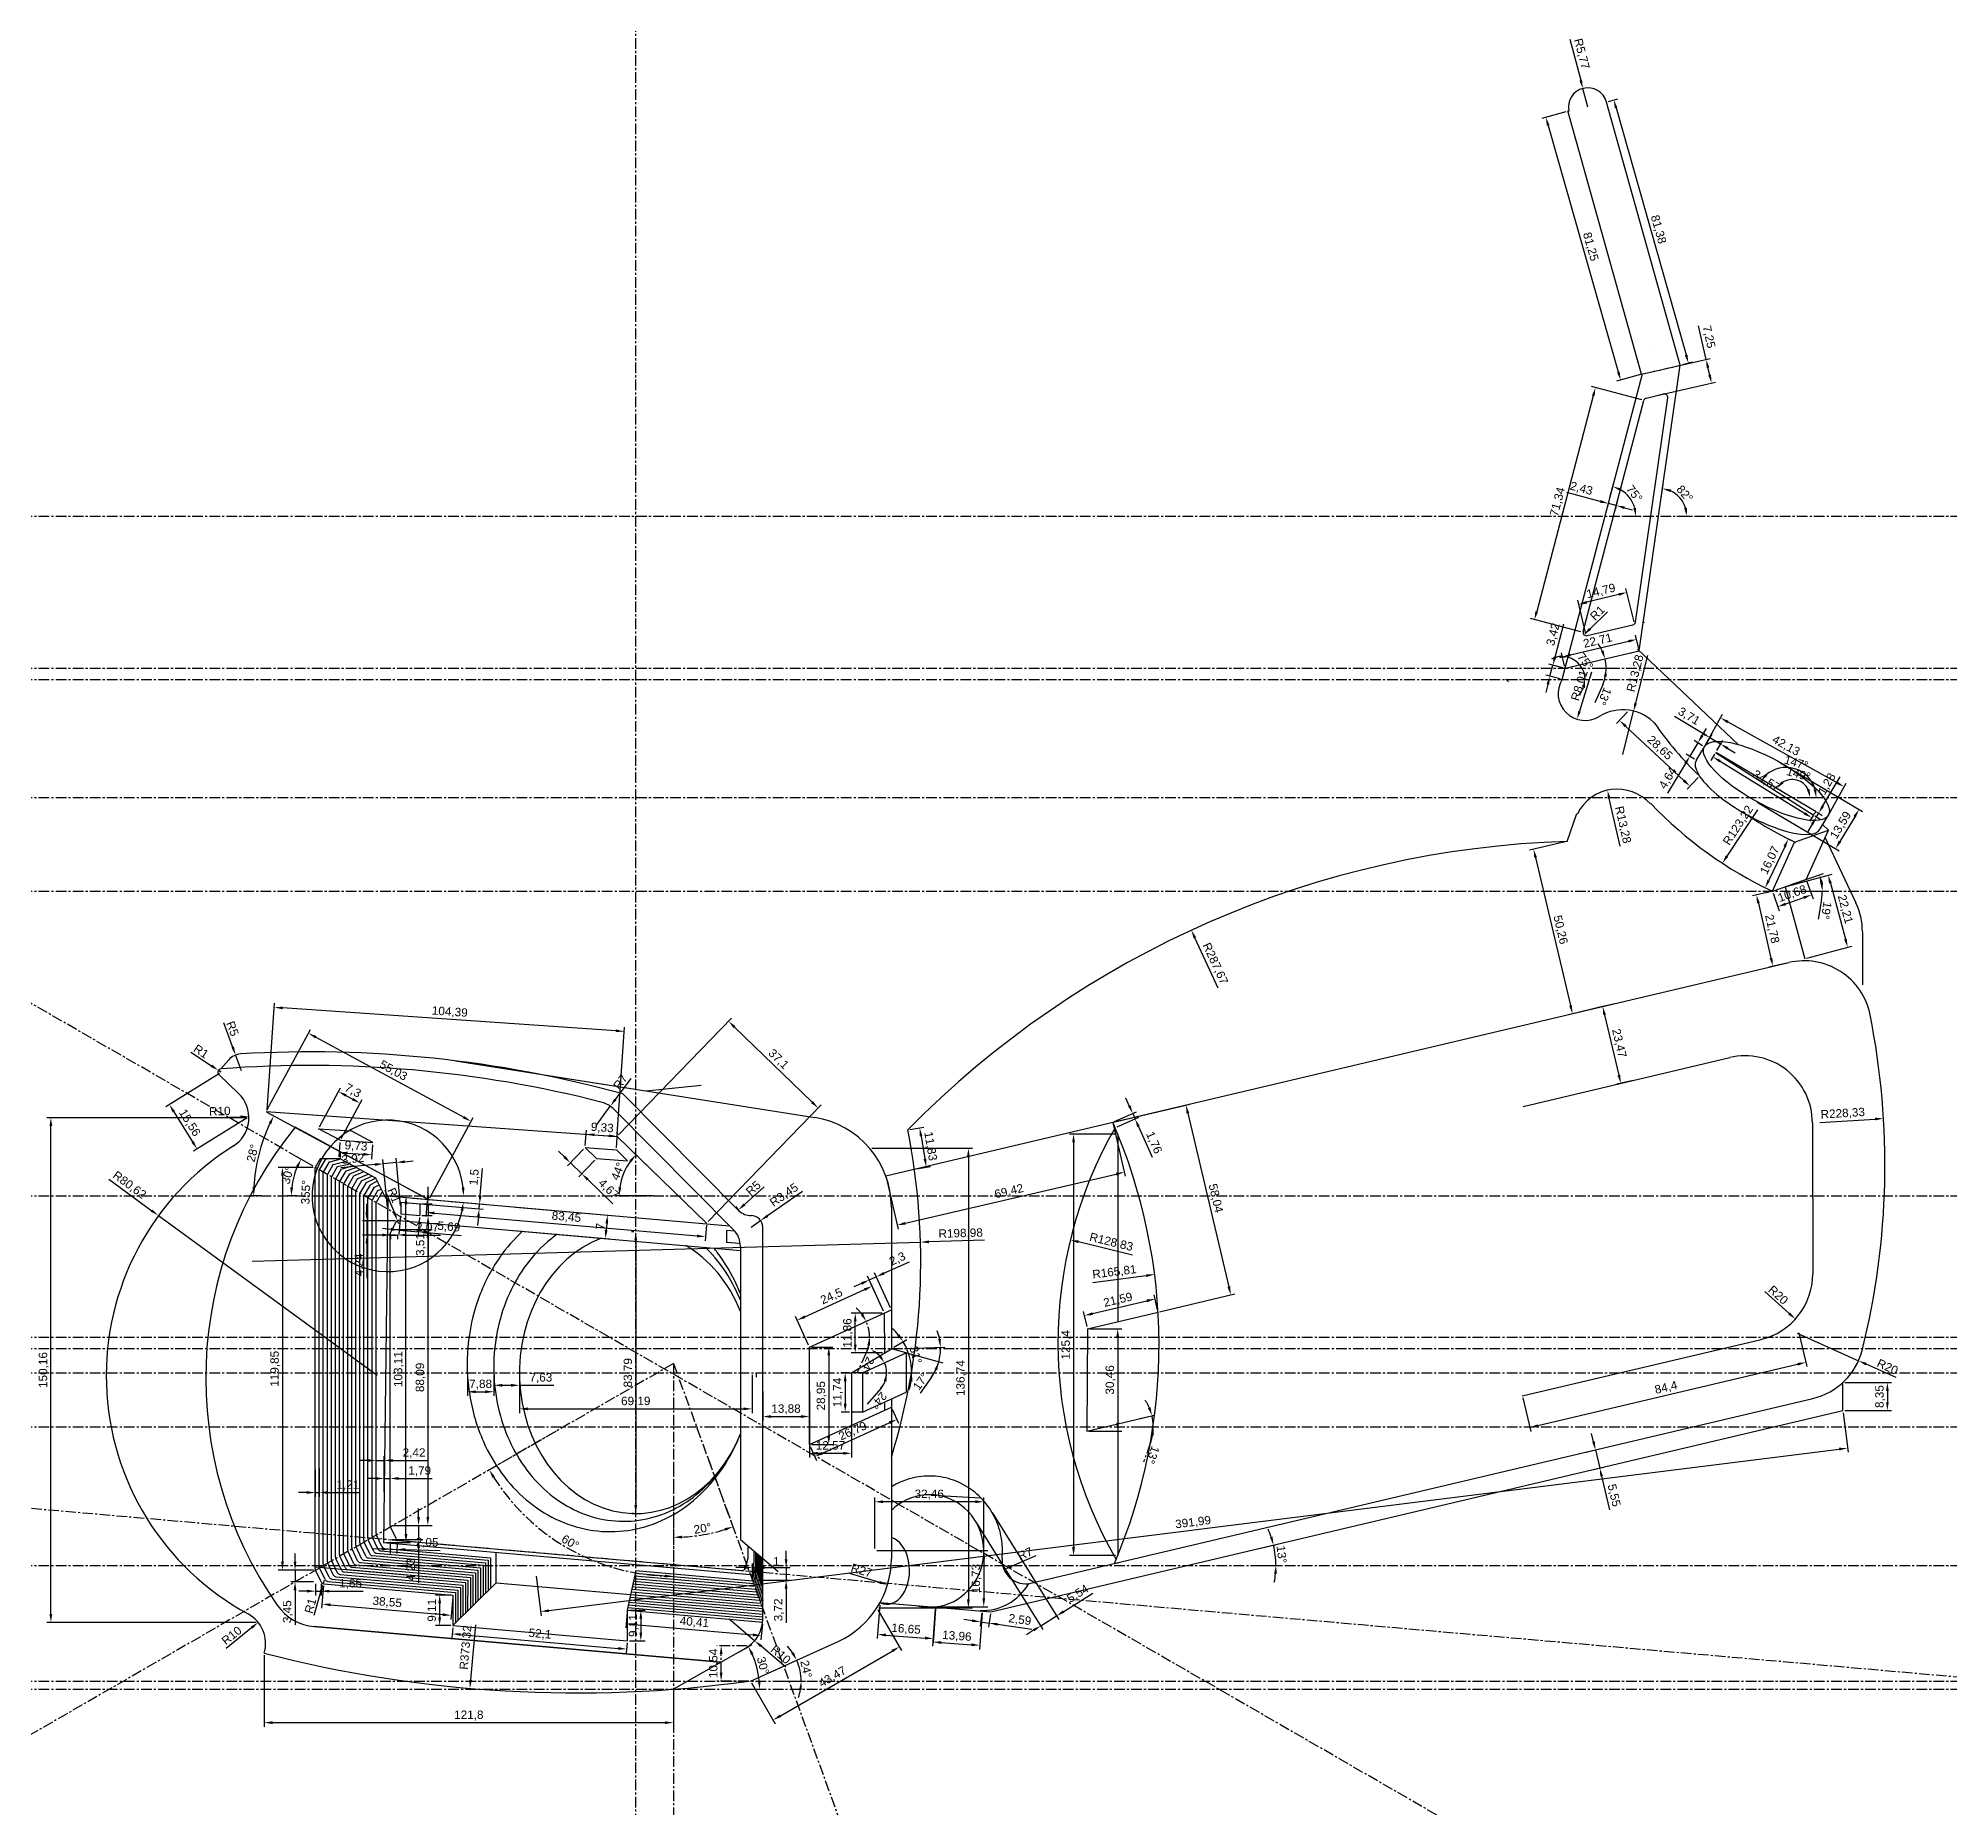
# Model space of a CAD drawing. Header units: millimetres. Extents: x -148 to 420, y -73 to 454.
import ezdxf

# ---------------------------------------------------------------- set-up
doc = ezdxf.new("R2010")
doc.units = ezdxf.units.MM
doc.header["$LTSCALE"] = 0.1
doc.linetypes.add('CENTER', pattern=[50.8, 31.75, -6.35, 6.35, -6.35])
doc.layers.add('axe', color=10, linetype='CENTER')
doc.layers.add('ls', color=7, linetype='Continuous')
doc.styles.get("Standard").update_dxf_attribs({"font": 'arial.ttf'})
doc.dimstyles.new('ISO-25', dxfattribs={"dimtxt": 2.5, "dimasz": 2.5, "dimexe": 1.25, "dimexo": 0.625, "dimtad": 1, "dimtxsty": 'Standard', "dimcen": 2.5, "dimadec": 0, "dimazin": 0, "dimtfac": 1, "dimtmove": 0, "dimatfit": 3, "dimfxl": 1, "dimarcsym": 0})

msp = doc.modelspace()

# ---------------------------------------------------------------- blocks, each defined once
blk = doc.blocks.new('*D1')
at = {"layer": 'axe', "color": 0, "lineweight": -2, "transparency": 16777216}
for p, q in [((5.78, 39.13), (-15.22, 27)), ((40.69, 18.98), (40.69, -5.27))]:
    blk.add_line(p, q, dxfattribs=at)
blk.add_arc((40.69, 59.28), 63.3, 212.2629, 267.7371, dxfattribs=at)
at = {"layer": 'axe', "color": 0, "transparency": 16777216}
for points in [[(-13.2, 25.27), (-12.48, 25.7), (-14.13, 27.63)], [(38.2, -3.56), (38.18, -4.39), (40.69, -4.02)]]:
    blk.add_solid(points, dxfattribs=at)
at = {"layer": 'Defpoints', "color": 0, "transparency": 16777216}
for p in [(40.69, 59.28), (6.33, 39.44), (40.69, 19.6), (0, 10.79)]:
    blk.add_point(p, dxfattribs=at)
at = {"layer": 'axe', "color": 0, "transparency": 16777216, "insert": (9.99, 6.1), "char_height": 2.5, "attachment_point": 5, "rotation": 330}
blk.add_mtext('60°', dxfattribs=at)
blk = doc.blocks.new('*D2')
at = {"layer": 'axe', "color": 0, "lineweight": -2, "transparency": 16777216}
for p, q in [((40.69, 30.01), (40.69, 6.32)), ((50.7, 31.78), (58.8, 9.52))]:
    blk.add_line(p, q, dxfattribs=at)
blk.add_arc((40.69, 59.28), 51.71, 272.7705, 287.2295, dxfattribs=at)
at = {"layer": 'axe', "color": 0, "transparency": 16777216}
for points in [[(43.2, 7.22), (43.18, 8.05), (40.69, 7.57)], [(55.87, 10.29), (56.14, 9.5), (58.37, 10.69)]]:
    blk.add_solid(points, dxfattribs=at)
at = {"layer": 'Defpoints', "color": 0, "transparency": 16777216}
for p in [(40.69, 59.28), (40.69, 30.64), (50.48, 32.37), (46.69, 7.92)]:
    blk.add_point(p, dxfattribs=at)
at = {"layer": 'axe', "color": 0, "transparency": 16777216, "insert": (49.34, 10.23), "char_height": 2.5, "attachment_point": 5, "rotation": 10}
blk.add_mtext('20°', dxfattribs=at)
blk = doc.blocks.new('*D3')
at = {"layer": 'Defpoints', "color": 0, "transparency": 16777216}
for p in [(-64.72, 28.71), (-65.93, 28.3), (-64.72, 20.88)]:
    blk.add_point(p, dxfattribs=at)
at = {"layer": 'ls', "color": 0, "lineweight": -2, "transparency": 16777216}
for p, q in [((-65.93, 27.67), (-65.93, 19.63)), ((-64.72, 28.09), (-64.72, 19.63)), ((-68.43, 20.88), (-70.93, 20.88)), ((-65.93, 20.88), (-64.72, 20.88)), ((-62.22, 20.88), (-52.7, 20.88))]:
    blk.add_line(p, q, dxfattribs=at)
at = {"layer": 'ls', "color": 0, "transparency": 16777216}
for points in [[(-68.43, 21.3), (-68.43, 20.47), (-65.93, 20.88)], [(-62.22, 21.3), (-62.22, 20.47), (-64.72, 20.88)]]:
    blk.add_solid(points, dxfattribs=at)
at = {"layer": 'ls', "color": 0, "transparency": 16777216, "insert": (-56.21, 23.01), "char_height": 2.5, "attachment_point": 5}
blk.add_mtext('1,21', dxfattribs=at)
blk = doc.blocks.new('*D4')
at = {"layer": 'Defpoints', "color": 0, "transparency": 16777216}
for p in [(-55.02, 128.99), (-44.32, 109.15), (-25.97, 109.15), (-26.04, 107.55)]:
    blk.add_point(p, dxfattribs=at)
at = {"layer": 'ls', "color": 0, "lineweight": -2, "transparency": 16777216}
for p, q in [((-25.35, 109.15), (-20.53, 109.15)), ((-25.42, 107.5), (-20.62, 107.08))]:
    blk.add_line(p, q, dxfattribs=at)
blk.add_arc((-44.32, 109.15), 22.54, 6.3593, 348.6407, dxfattribs=at)
at = {"layer": 'ls', "color": 0, "transparency": 16777216}
for points in [[(-21.51, 111.67), (-22.34, 111.62), (-21.78, 109.15)], [(-22.64, 104.77), (-21.81, 104.65), (-21.87, 107.19)]]:
    blk.add_solid(points, dxfattribs=at)
at = {"layer": 'ls', "color": 0, "transparency": 16777216, "insert": (-68.74, 110.22), "char_height": 2.5, "attachment_point": 5, "rotation": 87.5}
blk.add_mtext('355°', dxfattribs=at)
blk = doc.blocks.new('*D5')
at = {"layer": 'Defpoints', "color": 0, "transparency": 16777216}
for p in [(-71.74, 116.61), (-68.12, 118.89), (-70.73, 109.15), (-51.25, 109.15)]:
    blk.add_point(p, dxfattribs=at)
at = {"layer": 'ls', "color": 0, "lineweight": -2, "transparency": 16777216}
for p, q in [((-68.66, 119.2), (-71.22, 120.68)), ((-71.35, 109.15), (-74.31, 109.15))]:
    blk.add_line(p, q, dxfattribs=at)
blk.add_arc((-51.25, 109.15), 21.81, 156.5721, 173.4279, dxfattribs=at)
at = {"layer": 'ls', "color": 0, "transparency": 16777216}
for points in [[(-71.63, 118.01), (-70.89, 117.63), (-70.13, 120.06)], [(-72.5, 111.62), (-73.33, 111.67), (-73.06, 109.15)]]:
    blk.add_solid(points, dxfattribs=at)
at = {"layer": 'ls', "color": 0, "transparency": 16777216, "insert": (-74.15, 115.29), "char_height": 2.5, "attachment_point": 5, "rotation": 75}
blk.add_mtext('30°', dxfattribs=at)
blk = doc.blocks.new('*D6')
at = {"layer": 'Defpoints', "color": 0, "transparency": 16777216}
for p in [(-65.93, 117.63), (-75.68, -2.22), (-65.83, -2.22)]:
    blk.add_point(p, dxfattribs=at)
at = {"layer": 'ls', "color": 0, "lineweight": -2, "transparency": 16777216}
for p, q in [((-66.56, 117.63), (-76.93, 117.63)), ((-75.68, 115.13), (-75.68, 0.28)), ((-66.46, -2.22), (-76.93, -2.22))]:
    blk.add_line(p, q, dxfattribs=at)
at = {"layer": 'ls', "color": 0, "transparency": 16777216}
for points in [[(-76.09, 115.13), (-75.26, 115.13), (-75.68, 117.63)], [(-76.09, 0.28), (-75.26, 0.28), (-75.68, -2.22)]]:
    blk.add_solid(points, dxfattribs=at)
at = {"layer": 'ls', "color": 0, "transparency": 16777216, "insert": (-77.8, 57.7), "char_height": 2.5, "attachment_point": 5, "rotation": 90}
blk.add_mtext('119,85', dxfattribs=at)
blk = doc.blocks.new('*D7')
at = {"layer": 'Defpoints', "color": 0, "transparency": 16777216}
for p in [(-71.94, -5.68), (-65.83, -2.22), (-65.83, -5.68)]:
    blk.add_point(p, dxfattribs=at)
at = {"layer": 'ls', "color": 0, "lineweight": -2, "transparency": 16777216}
for p, q in [((-71.94, 0.28), (-71.94, 2.78)), ((-66.46, -2.22), (-73.19, -2.22)), ((-66.46, -5.68), (-73.19, -5.68)), ((-71.94, -2.22), (-71.94, -5.68)), ((-71.94, -8.18), (-71.94, -18.44))]:
    blk.add_line(p, q, dxfattribs=at)
at = {"layer": 'ls', "color": 0, "transparency": 16777216}
for points in [[(-72.35, 0.28), (-71.52, 0.28), (-71.94, -2.22)], [(-72.35, -8.18), (-71.52, -8.18), (-71.94, -5.68)]]:
    blk.add_solid(points, dxfattribs=at)
at = {"layer": 'ls', "color": 0, "transparency": 16777216, "insert": (-74.06, -14.56), "char_height": 2.5, "attachment_point": 5, "rotation": 90}
blk.add_mtext('3,45', dxfattribs=at)
blk = doc.blocks.new('*D8')
at = {"layer": 'Defpoints', "color": 0, "transparency": 16777216}
for p in [(-65.83, -5.68), (-64.18, -5.68), (-64.18, -8.46)]:
    blk.add_point(p, dxfattribs=at)
at = {"layer": 'ls', "color": 0, "lineweight": -2, "transparency": 16777216}
for p, q in [((-68.33, -8.46), (-70.83, -8.46)), ((-65.83, -6.3), (-65.83, -9.71)), ((-65.83, -8.46), (-64.18, -8.46)), ((-64.18, -6.3), (-64.18, -9.71)), ((-61.68, -8.46), (-51.66, -8.46))]:
    blk.add_line(p, q, dxfattribs=at)
at = {"layer": 'ls', "color": 0, "transparency": 16777216}
for points in [[(-68.33, -8.04), (-68.33, -8.87), (-65.83, -8.46)], [(-61.68, -8.04), (-61.68, -8.87), (-64.18, -8.46)]]:
    blk.add_solid(points, dxfattribs=at)
at = {"layer": 'ls', "color": 0, "transparency": 16777216, "insert": (-55.42, -6.33), "char_height": 2.5, "attachment_point": 5}
blk.add_mtext('1,65', dxfattribs=at)
blk = doc.blocks.new('*D9')
at = {"layer": 'Defpoints', "color": 0, "transparency": 16777216}
for p in [(-63.28, -5.25), (-63.55, -6.21)]:
    blk.add_point(p, dxfattribs=at)
at = {"layer": 'ls', "color": 0, "lineweight": -2, "transparency": 16777216}
for p, q in [((-63.28, -5.25), (-63.55, -6.21)), ((-66.2, -15.64), (-64.23, -8.61))]:
    blk.add_line(p, q, dxfattribs=at)
at = {"layer": 'ls', "color": 0, "transparency": 16777216}
blk.add_solid([(-64.63, -8.5), (-63.83, -8.73), (-63.55, -6.21)], dxfattribs=at)
at = {"layer": 'ls', "color": 0, "transparency": 16777216, "insert": (-67.36, -12.82), "char_height": 2.5, "attachment_point": 5, "rotation": 74.306}
blk.add_mtext('R1', dxfattribs=at)
blk = doc.blocks.new('*D10')
at = {"layer": 'Defpoints', "color": 0, "transparency": 16777216}
for p in [(-24.96, -9.6), (-28.9, -18.71), (-24.96, -18.71)]:
    blk.add_point(p, dxfattribs=at)
at = {"layer": 'ls', "color": 0, "lineweight": -2, "transparency": 16777216}
for p, q in [((-25.59, -9.6), (-30.15, -9.6)), ((-28.9, -12.1), (-28.9, -16.21)), ((-25.59, -18.71), (-30.15, -18.71))]:
    blk.add_line(p, q, dxfattribs=at)
at = {"layer": 'ls', "color": 0, "transparency": 16777216}
for points in [[(-29.31, -12.1), (-28.48, -12.1), (-28.9, -9.6)], [(-29.31, -16.21), (-28.48, -16.21), (-28.9, -18.71)]]:
    blk.add_solid(points, dxfattribs=at)
at = {"layer": 'ls', "color": 0, "transparency": 16777216, "insert": (-31.02, -14.16), "char_height": 2.5, "attachment_point": 5, "rotation": 90}
blk.add_mtext('9,11', dxfattribs=at)
blk = doc.blocks.new('*D11')
at = {"layer": 'Defpoints', "color": 0, "transparency": 16777216}
for p in [(-63.37, -6.24), (-24.96, -9.6), (-25.49, -15.66)]:
    blk.add_point(p, dxfattribs=at)
at = {"layer": 'ls', "color": 0, "lineweight": -2, "transparency": 16777216}
for p, q in [((-63.42, -6.86), (-64.01, -13.55)), ((-25.02, -10.22), (-25.6, -16.91)), ((-61.41, -12.52), (-27.98, -15.45))]:
    blk.add_line(p, q, dxfattribs=at)
at = {"layer": 'ls', "color": 0, "transparency": 16777216}
for points in [[(-61.37, -12.11), (-61.45, -12.94), (-63.9, -12.3)], [(-27.95, -15.03), (-28.02, -15.86), (-25.49, -15.66)]]:
    blk.add_solid(points, dxfattribs=at)
at = {"layer": 'ls', "color": 0, "transparency": 16777216, "insert": (-44.51, -11.86), "char_height": 2.5, "attachment_point": 5, "rotation": 355}
blk.add_mtext('38,55', dxfattribs=at)
blk = doc.blocks.new('*D12')
at = {"layer": 'Defpoints', "color": 0, "transparency": 16777216}
for p in [(-24.96, -18.71), (26.73, -25.69), (26.94, -23.26)]:
    blk.add_point(p, dxfattribs=at)
at = {"layer": 'ls', "color": 0, "lineweight": -2, "transparency": 16777216}
for p, q in [((-25.02, -19.34), (-25.29, -22.39)), ((-22.69, -21.36), (24.24, -25.47)), ((26.89, -23.88), (26.62, -26.93))]:
    blk.add_line(p, q, dxfattribs=at)
at = {"layer": 'ls', "color": 0, "transparency": 16777216}
for points in [[(-22.65, -20.95), (-22.72, -21.78), (-25.18, -21.15)], [(24.27, -25.06), (24.2, -25.89), (26.73, -25.69)]]:
    blk.add_solid(points, dxfattribs=at)
at = {"layer": 'ls', "color": 0, "transparency": 16777216, "insert": (0.96, -21.3), "char_height": 2.5, "attachment_point": 5, "rotation": 355}
blk.add_mtext('52,1', dxfattribs=at)
blk = doc.blocks.new('*D13')
at = {"layer": 'Defpoints', "color": 0, "transparency": 16777216}
for p in [(26.94, -14.14), (26.94, -23.26), (30.97, -23.26)]:
    blk.add_point(p, dxfattribs=at)
at = {"layer": 'ls', "color": 0, "lineweight": -2, "transparency": 16777216}
for p, q in [((27.57, -14.14), (32.22, -14.14)), ((30.97, -16.64), (30.97, -20.76)), ((27.57, -23.26), (32.22, -23.26))]:
    blk.add_line(p, q, dxfattribs=at)
at = {"layer": 'ls', "color": 0, "transparency": 16777216}
for points in [[(30.55, -16.64), (31.39, -16.64), (30.97, -14.14)], [(30.55, -20.76), (31.39, -20.76), (30.97, -23.26)]]:
    blk.add_solid(points, dxfattribs=at)
at = {"layer": 'ls', "color": 0, "transparency": 16777216, "insert": (28.84, -18.7), "char_height": 2.5, "attachment_point": 5, "rotation": 90}
blk.add_mtext('9,11', dxfattribs=at)
blk = doc.blocks.new('*D14')
at = {"layer": 'Defpoints', "color": 0, "transparency": 16777216}
for p in [(26.94, -14.14), (66.84, -21.69), (67.2, -17.66)]:
    blk.add_point(p, dxfattribs=at)
at = {"layer": 'ls', "color": 0, "lineweight": -2, "transparency": 16777216}
for p, q in [((26.89, -14.76), (26.48, -19.41)), ((29.08, -18.38), (64.35, -21.47)), ((67.14, -18.29), (66.73, -22.93))]:
    blk.add_line(p, q, dxfattribs=at)
at = {"layer": 'ls', "color": 0, "transparency": 16777216}
for points in [[(29.12, -17.97), (29.04, -18.8), (26.59, -18.16)], [(64.39, -21.05), (64.32, -21.88), (66.84, -21.69)]]:
    blk.add_solid(points, dxfattribs=at)
at = {"layer": 'ls', "color": 0, "transparency": 16777216, "insert": (46.9, -17.81), "char_height": 2.5, "attachment_point": 5, "rotation": 355}
blk.add_mtext('40,41', dxfattribs=at)
blk = doc.blocks.new('*D15')
at = {"layer": 'Defpoints', "color": 0, "transparency": 16777216}
for p in [(65.21, -1.44), (65.29, -5.17), (74.21, -5.17)]:
    blk.add_point(p, dxfattribs=at)
at = {"layer": 'ls', "color": 0, "lineweight": -2, "transparency": 16777216}
for p, q in [((74.21, 1.06), (74.21, 3.56)), ((65.84, -1.44), (75.46, -1.44)), ((65.91, -5.17), (75.46, -5.17)), ((74.21, -1.44), (74.21, -5.17)), ((74.21, -7.67), (74.21, -17.88))]:
    blk.add_line(p, q, dxfattribs=at)
at = {"layer": 'ls', "color": 0, "transparency": 16777216}
for points in [[(73.79, 1.06), (74.63, 1.06), (74.21, -1.44)], [(73.79, -7.67), (74.63, -7.67), (74.21, -5.17)]]:
    blk.add_solid(points, dxfattribs=at)
at = {"layer": 'ls', "color": 0, "transparency": 16777216, "insert": (72.08, -14.03), "char_height": 2.5, "attachment_point": 5, "rotation": 90}
blk.add_mtext('3,72', dxfattribs=at)
blk = doc.blocks.new('*D16')
at = {"layer": 'Defpoints', "color": 0, "transparency": 16777216}
for p in [(64.21, -5.36), (65.21, -1.44), (65.21, -5.48)]:
    blk.add_point(p, dxfattribs=at)
at = {"layer": 'ls', "color": 0, "lineweight": -2, "transparency": 16777216}
for p, q in [((61.71, -1.44), (59.21, -1.44)), ((64.21, -4.73), (64.21, -0.19)), ((64.21, -1.44), (65.21, -1.44)), ((65.21, -4.85), (65.21, -0.19)), ((67.71, -1.44), (72.38, -1.44))]:
    blk.add_line(p, q, dxfattribs=at)
at = {"layer": 'ls', "color": 0, "transparency": 16777216}
for points in [[(61.71, -1.03), (61.71, -1.86), (64.21, -1.44)], [(67.71, -1.03), (67.71, -1.86), (65.21, -1.44)]]:
    blk.add_solid(points, dxfattribs=at)
at = {"layer": 'ls', "color": 0, "transparency": 16777216, "insert": (71.3, 0.44), "char_height": 2.5, "attachment_point": 5}
blk.add_mtext('1', dxfattribs=at)
blk = doc.blocks.new('*D17')
at = {"layer": 'Defpoints', "color": 0, "transparency": 16777216}
for p in [(-82.89, -17.75), (-90.68, -24.01)]:
    blk.add_point(p, dxfattribs=at)
at = {"layer": 'ls', "color": 0, "lineweight": -2, "transparency": 16777216}
blk.add_line((-92.41, -25.4), (-84.84, -19.31), dxfattribs=at)
at = {"layer": 'ls', "color": 0, "transparency": 16777216}
blk.add_solid([(-85.1, -18.99), (-84.58, -19.64), (-82.89, -17.75)], dxfattribs=at)
at = {"layer": 'ls', "color": 0, "transparency": 16777216, "insert": (-90.79, -21.66), "char_height": 2.5, "attachment_point": 5, "rotation": 38.8021}
blk.add_mtext('R10', dxfattribs=at)
blk = doc.blocks.new('*D18')
at = {"layer": 'Defpoints', "color": 0, "transparency": 16777216}
for p in [(-95.66, 132.42), (-85.66, 132.74)]:
    blk.add_point(p, dxfattribs=at)
at = {"layer": 'ls', "color": 0, "lineweight": -2, "transparency": 16777216}
blk.add_line((-97.87, 132.35), (-88.16, 132.66), dxfattribs=at)
at = {"layer": 'ls', "color": 0, "transparency": 16777216}
blk.add_solid([(-88.17, 133.08), (-88.15, 132.24), (-85.66, 132.74)], dxfattribs=at)
at = {"layer": 'ls', "color": 0, "transparency": 16777216, "insert": (-94.33, 134.36), "char_height": 2.5, "attachment_point": 5, "rotation": 1.8356}
blk.add_mtext('R10', dxfattribs=at)
blk = doc.blocks.new('*D19')
at = {"layer": 'Defpoints', "color": 0, "transparency": 16777216}
for p in [(-112.56, 103.26), (-47.49, 55.66)]:
    blk.add_point(p, dxfattribs=at)
at = {"layer": 'ls', "color": 0, "lineweight": -2, "transparency": 16777216}
for p, q in [((-127.39, 114.1), (-114.58, 104.73)), ((-47.49, 55.66), (-112.56, 103.26))]:
    blk.add_line(p, q, dxfattribs=at)
at = {"layer": 'ls', "color": 0, "transparency": 16777216}
blk.add_solid([(-114.33, 105.07), (-114.82, 104.4), (-112.56, 103.26)], dxfattribs=at)
at = {"layer": 'ls', "color": 0, "transparency": 16777216, "insert": (-121.27, 112.26), "char_height": 2.5, "attachment_point": 5, "rotation": 323.8119}
blk.add_mtext('R80,62', dxfattribs=at)
blk = doc.blocks.new('*D20')
at = {"layer": 'Defpoints', "color": 0, "transparency": 16777216}
for p in [(-94.74, 146.49), (-93.9, 145.94)]:
    blk.add_point(p, dxfattribs=at)
at = {"layer": 'ls', "color": 0, "lineweight": -2, "transparency": 16777216}
for p, q in [((-102.9, 151.91), (-96.82, 147.88)), ((-93.9, 145.94), (-94.74, 146.49))]:
    blk.add_line(p, q, dxfattribs=at)
at = {"layer": 'ls', "color": 0, "transparency": 16777216}
blk.add_solid([(-96.59, 148.22), (-97.05, 147.53), (-94.74, 146.49)], dxfattribs=at)
at = {"layer": 'ls', "color": 0, "transparency": 16777216, "insert": (-99.86, 152.15), "char_height": 2.5, "attachment_point": 5, "rotation": 326.4095}
blk.add_mtext('R1', dxfattribs=at)
blk = doc.blocks.new('*D21')
at = {"layer": 'Defpoints', "color": 0, "transparency": 16777216}
for p in [(57.24, -16.69), (64.84, -23.18)]:
    blk.add_point(p, dxfattribs=at)
at = {"layer": 'ls', "color": 0, "lineweight": -2, "transparency": 16777216}
for p, q in [((57.24, -16.69), (64.84, -23.18)), ((74.13, -31.12), (66.74, -24.81))]:
    blk.add_line(p, q, dxfattribs=at)
at = {"layer": 'ls', "color": 0, "transparency": 16777216}
blk.add_solid([(67.01, -24.49), (66.47, -25.13), (64.84, -23.18)], dxfattribs=at)
at = {"layer": 'ls', "color": 0, "transparency": 16777216, "insert": (72.62, -27.33), "char_height": 2.5, "attachment_point": 5, "rotation": 319.4649}
blk.add_mtext('R10', dxfattribs=at)
blk = doc.blocks.new('*D22')
at = {"layer": 'Defpoints', "color": 0, "transparency": 16777216}
for p in [(78.52, 1.19), (104.38, -6.55)]:
    blk.add_point(p, dxfattribs=at)
at = {"layer": 'ls', "color": 0, "lineweight": -2, "transparency": 16777216}
blk.add_line((92.67, -3.04), (101.99, -5.83), dxfattribs=at)
at = {"layer": 'ls', "color": 0, "transparency": 16777216}
blk.add_solid([(102.11, -5.43), (101.87, -6.23), (104.38, -6.55)], dxfattribs=at)
at = {"layer": 'ls', "color": 0, "transparency": 16777216, "insert": (96.67, -2.28), "char_height": 2.5, "attachment_point": 5, "rotation": 343.3339}
blk.add_mtext('R27', dxfattribs=at)
blk = doc.blocks.new('*D23')
at = {"layer": 'Defpoints', "color": 0, "transparency": 16777216}
for p in [(-89.62, 151.07), (-87.87, 146.39)]:
    blk.add_point(p, dxfattribs=at)
at = {"layer": 'ls', "color": 0, "lineweight": -2, "transparency": 16777216}
for p, q in [((-93.24, 160.71), (-90.5, 153.41)), ((-87.87, 146.39), (-89.62, 151.07))]:
    blk.add_line(p, q, dxfattribs=at)
at = {"layer": 'ls', "color": 0, "transparency": 16777216}
blk.add_solid([(-90.11, 153.56), (-90.89, 153.26), (-89.62, 151.07)], dxfattribs=at)
at = {"layer": 'ls', "color": 0, "transparency": 16777216, "insert": (-90.53, 158.9), "char_height": 2.5, "attachment_point": 5, "rotation": 290.5398}
blk.add_mtext('R5', dxfattribs=at)
blk = doc.blocks.new('*D24')
at = {"layer": 'Defpoints', "color": 0, "transparency": 16777216}
for p in [(21.89, 135.82), (17.74, 130.18)]:
    blk.add_point(p, dxfattribs=at)
at = {"layer": 'ls', "color": 0, "lineweight": -2, "transparency": 16777216}
for p, q in [((27.98, 144.1), (23.37, 137.83)), ((17.74, 130.18), (21.89, 135.82))]:
    blk.add_line(p, q, dxfattribs=at)
at = {"layer": 'ls', "color": 0, "transparency": 16777216}
blk.add_solid([(23.03, 138.08), (23.7, 137.59), (21.89, 135.82)], dxfattribs=at)
at = {"layer": 'ls', "color": 0, "transparency": 16777216, "insert": (24.9, 143.08), "char_height": 2.5, "attachment_point": 5, "rotation": 53.6643}
blk.add_mtext('R7', dxfattribs=at)
blk = doc.blocks.new('*D25')
at = {"layer": 'Defpoints', "color": 0, "transparency": 16777216}
for p in [(63.8, 99.83), (66.63, 101.8)]:
    blk.add_point(p, dxfattribs=at)
at = {"layer": 'ls', "color": 0, "lineweight": -2, "transparency": 16777216}
for p, q in [((79.07, 110.45), (68.68, 103.23)), ((63.8, 99.83), (66.63, 101.8))]:
    blk.add_line(p, q, dxfattribs=at)
at = {"layer": 'ls', "color": 0, "transparency": 16777216}
blk.add_solid([(68.44, 103.57), (68.92, 102.88), (66.63, 101.8)], dxfattribs=at)
at = {"layer": 'ls', "color": 0, "transparency": 16777216, "insert": (73.69, 109.3), "char_height": 2.5, "attachment_point": 5, "rotation": 34.8187}
blk.add_mtext('R3,45', dxfattribs=at)
blk = doc.blocks.new('*D26')
at = {"layer": 'Defpoints', "color": 0, "transparency": 16777216}
for p in [(63.73, 108.28), (59.99, 104.95)]:
    blk.add_point(p, dxfattribs=at)
at = {"layer": 'ls', "color": 0, "lineweight": -2, "transparency": 16777216}
blk.add_line((67.68, 111.8), (61.86, 106.61), dxfattribs=at)
blk.add_arc((63.73, 108.28), 5, 207.3736, 224.8591, dxfattribs=at)
at = {"layer": 'ls', "color": 0, "transparency": 16777216}
blk.add_solid([(61.58, 106.93), (62.14, 106.3), (59.99, 104.95)], dxfattribs=at)
at = {"layer": 'ls', "color": 0, "transparency": 16777216, "insert": (64.44, 111.46), "char_height": 2.5, "attachment_point": 5, "rotation": 41.6976}
blk.add_mtext('R5', dxfattribs=at)
blk = doc.blocks.new('*D27')
at = {"layer": 'Defpoints', "color": 0, "transparency": 16777216}
for p in [(29.46, 98.42), (29.46, 14.63), (29.46, 14.63)]:
    blk.add_point(p, dxfattribs=at)
at = {"layer": 'ls', "color": 0, "lineweight": -2, "transparency": 16777216}
for p, q in [((28.84, 98.42), (28.21, 98.42)), ((29.46, 95.92), (29.46, 17.13)), ((28.84, 14.63), (28.21, 14.63))]:
    blk.add_line(p, q, dxfattribs=at)
at = {"layer": 'ls', "color": 0, "transparency": 16777216}
for points in [[(29.04, 95.92), (29.88, 95.92), (29.46, 98.42)], [(29.04, 17.13), (29.88, 17.13), (29.46, 14.63)]]:
    blk.add_solid(points, dxfattribs=at)
at = {"layer": 'ls', "color": 0, "transparency": 16777216, "insert": (27.33, 56.52), "char_height": 2.5, "attachment_point": 5, "rotation": 90}
blk.add_mtext('83,79', dxfattribs=at)
blk = doc.blocks.new('*D28')
at = {"layer": 'Defpoints', "color": 0, "transparency": 16777216}
for p in [(-12.76, 56.52), (-5.14, 56.52), (-5.14, 52.79)]:
    blk.add_point(p, dxfattribs=at)
at = {"layer": 'ls', "color": 0, "lineweight": -2, "transparency": 16777216}
for p, q in [((-12.76, 55.9), (-12.76, 51.54)), ((-10.26, 52.79), (-7.64, 52.79)), ((-5.14, 55.9), (-5.14, 51.54)), ((-5.14, 52.79), (5.09, 52.79))]:
    blk.add_line(p, q, dxfattribs=at)
at = {"layer": 'ls', "color": 0, "transparency": 16777216}
for points in [[(-10.26, 53.2), (-10.26, 52.37), (-12.76, 52.79)], [(-7.64, 53.2), (-7.64, 52.37), (-5.14, 52.79)]]:
    blk.add_solid(points, dxfattribs=at)
at = {"layer": 'ls', "color": 0, "transparency": 16777216, "insert": (1.23, 54.92), "char_height": 2.5, "attachment_point": 5}
blk.add_mtext('7,63', dxfattribs=at)
blk = doc.blocks.new('*D29')
at = {"layer": 'Defpoints', "color": 0, "transparency": 16777216}
for p in [(-20.64, 56.52), (-12.76, 56.52), (-12.76, 50.87)]:
    blk.add_point(p, dxfattribs=at)
at = {"layer": 'ls', "color": 0, "lineweight": -2, "transparency": 16777216}
for p, q in [((-20.64, 55.9), (-20.64, 49.62)), ((-12.76, 55.9), (-12.76, 49.62)), ((-18.14, 50.87), (-15.26, 50.87))]:
    blk.add_line(p, q, dxfattribs=at)
at = {"layer": 'ls', "color": 0, "transparency": 16777216}
for points in [[(-18.14, 51.28), (-18.14, 50.45), (-20.64, 50.87)], [(-15.26, 51.28), (-15.26, 50.45), (-12.76, 50.87)]]:
    blk.add_solid(points, dxfattribs=at)
at = {"layer": 'ls', "color": 0, "transparency": 16777216, "insert": (-16.7, 52.99), "char_height": 2.5, "attachment_point": 5}
blk.add_mtext('7,88', dxfattribs=at)
blk = doc.blocks.new('*D30')
at = {"layer": 'Defpoints', "color": 0, "transparency": 16777216}
for p in [(-5.14, 56.52), (64.06, 56.52), (64.06, 45.78)]:
    blk.add_point(p, dxfattribs=at)
at = {"layer": 'ls', "color": 0, "lineweight": -2, "transparency": 16777216}
for p, q in [((-5.14, 55.9), (-5.14, 44.53)), ((64.06, 55.9), (64.06, 44.53)), ((-2.64, 45.78), (61.56, 45.78))]:
    blk.add_line(p, q, dxfattribs=at)
at = {"layer": 'ls', "color": 0, "transparency": 16777216}
for points in [[(-2.64, 46.2), (-2.64, 45.37), (-5.14, 45.78)], [(61.56, 46.2), (61.56, 45.37), (64.06, 45.78)]]:
    blk.add_solid(points, dxfattribs=at)
at = {"layer": 'ls', "color": 0, "transparency": 16777216, "insert": (29.46, 47.91), "char_height": 2.5, "attachment_point": 5}
blk.add_mtext('69,19', dxfattribs=at)
blk = doc.blocks.new('*D31')
at = {"layer": 'Defpoints', "color": 0, "transparency": 16777216}
for p in [(12.04, 334.58), (-19.89, -37.37)]:
    blk.add_point(p, dxfattribs=at)
at = {"layer": 'ls', "color": 0, "lineweight": -2, "transparency": 16777216}
blk.add_line((-18.27, -18.44), (-19.68, -34.88), dxfattribs=at)
at = {"layer": 'ls', "color": 0, "transparency": 16777216}
blk.add_solid([(-20.1, -34.84), (-19.27, -34.91), (-19.89, -37.37)], dxfattribs=at)
at = {"layer": 'ls', "color": 0, "transparency": 16777216, "insert": (-20.99, -25.23), "char_height": 2.5, "attachment_point": 5, "rotation": 85.0925}
blk.add_mtext('R373,32', dxfattribs=at)
blk = doc.blocks.new('*D32')
at = {"layer": 'Defpoints', "color": 0, "transparency": 16777216}
for p in [(-34.8, 103.3), (-34.78, 106.81), (-32.35, 103.3)]:
    blk.add_point(p, dxfattribs=at)
at = {"layer": 'ls', "color": 0, "lineweight": -2, "transparency": 16777216}
for p, q in [((-32.35, 109.31), (-32.35, 111.81)), ((-34.17, 103.3), (-31.1, 103.3)), ((-34.15, 106.81), (-31.1, 106.81)), ((-32.35, 106.81), (-32.35, 103.3)), ((-32.35, 100.8), (-32.35, 91.04))]:
    blk.add_line(p, q, dxfattribs=at)
at = {"layer": 'ls', "color": 0, "transparency": 16777216}
for points in [[(-32.76, 109.31), (-31.93, 109.31), (-32.35, 106.81)], [(-32.76, 100.8), (-31.93, 100.8), (-32.35, 103.3)]]:
    blk.add_solid(points, dxfattribs=at)
at = {"layer": 'ls', "color": 0, "transparency": 16777216, "insert": (-34.47, 94.67), "char_height": 2.5, "attachment_point": 5, "rotation": 90}
blk.add_mtext('3,51', dxfattribs=at)
blk = doc.blocks.new('*D33')
at = {"layer": 'Defpoints', "color": 0, "transparency": 16777216}
for p in [(-40.47, 103.8), (-34.8, 103.3), (-35.22, 98.47)]:
    blk.add_point(p, dxfattribs=at)
at = {"layer": 'ls', "color": 0, "lineweight": -2, "transparency": 16777216}
for p, q in [((-40.52, 103.17), (-41, 97.72)), ((-34.85, 102.68), (-35.33, 97.23)), ((-43.38, 99.19), (-45.87, 99.41)), ((-40.89, 98.97), (-35.22, 98.47)), ((-32.73, 98.26), (-22.52, 97.36))]:
    blk.add_line(p, q, dxfattribs=at)
at = {"layer": 'ls', "color": 0, "transparency": 16777216}
for points in [[(-43.34, 99.6), (-43.42, 98.77), (-40.89, 98.97)], [(-32.69, 98.67), (-32.76, 97.84), (-35.22, 98.47)]]:
    blk.add_solid(points, dxfattribs=at)
at = {"layer": 'ls', "color": 0, "transparency": 16777216, "insert": (-26.19, 99.82), "char_height": 2.5, "attachment_point": 5, "rotation": 355}
blk.add_mtext('5,69', dxfattribs=at)
blk = doc.blocks.new('*D34')
at = {"layer": 'Defpoints', "color": 0, "transparency": 16777216}
for p in [(-41.42, 101.76), (-41.03, 100.83)]:
    blk.add_point(p, dxfattribs=at)
at = {"layer": 'ls', "color": 0, "lineweight": -2, "transparency": 16777216}
for p, q in [((-45.18, 110.81), (-42.38, 104.07)), ((-41.03, 100.83), (-41.42, 101.76))]:
    blk.add_line(p, q, dxfattribs=at)
at = {"layer": 'ls', "color": 0, "transparency": 16777216}
blk.add_solid([(-41.99, 104.23), (-42.76, 103.91), (-41.42, 101.76)], dxfattribs=at)
at = {"layer": 'ls', "color": 0, "transparency": 16777216, "insert": (-42.52, 109.31), "char_height": 2.5, "attachment_point": 5, "rotation": 292.5608}
blk.add_mtext('R1', dxfattribs=at)
blk = doc.blocks.new('*D35')
at = {"layer": 'Defpoints', "color": 0, "transparency": 16777216}
for p in [(-43.49, 98.28), (-41.42, 98.28), (-41.42, 97.51)]:
    blk.add_point(p, dxfattribs=at)
at = {"layer": 'ls', "color": 0, "lineweight": -2, "transparency": 16777216}
for p, q in [((-45.99, 97.51), (-48.49, 97.51)), ((-43.49, 97.65), (-43.49, 96.26)), ((-43.49, 97.51), (-41.42, 97.51)), ((-41.42, 97.65), (-41.42, 96.26)), ((-38.92, 97.51), (-28.63, 97.51))]:
    blk.add_line(p, q, dxfattribs=at)
at = {"layer": 'ls', "color": 0, "transparency": 16777216}
for points in [[(-45.99, 97.93), (-45.99, 97.1), (-43.49, 97.51)], [(-38.92, 97.93), (-38.92, 97.1), (-41.42, 97.51)]]:
    blk.add_solid(points, dxfattribs=at)
at = {"layer": 'ls', "color": 0, "transparency": 16777216, "insert": (-32.52, 99.64), "char_height": 2.5, "attachment_point": 5}
blk.add_mtext('2,07', dxfattribs=at)
blk = doc.blocks.new('*D36')
at = {"layer": 'Defpoints', "color": 0, "transparency": 16777216}
for p in [(-50.57, 97.51), (-41.42, 101.76), (-41.42, 97.51)]:
    blk.add_point(p, dxfattribs=at)
at = {"layer": 'ls', "color": 0, "lineweight": -2, "transparency": 16777216}
for p, q in [((-50.57, 104.26), (-50.57, 106.76)), ((-42.04, 101.76), (-51.82, 101.76)), ((-42.04, 97.51), (-51.82, 97.51)), ((-50.57, 101.76), (-50.57, 97.51)), ((-50.57, 95.01), (-50.57, 84.68))]:
    blk.add_line(p, q, dxfattribs=at)
at = {"layer": 'ls', "color": 0, "transparency": 16777216}
for points in [[(-50.99, 104.26), (-50.16, 104.26), (-50.57, 101.76)], [(-50.99, 95.01), (-50.16, 95.01), (-50.57, 97.51)]]:
    blk.add_solid(points, dxfattribs=at)
at = {"layer": 'ls', "color": 0, "transparency": 16777216, "insert": (-52.7, 88.6), "char_height": 2.5, "attachment_point": 5, "rotation": 90}
blk.add_mtext('4,24', dxfattribs=at)
blk = doc.blocks.new('*D37')
at = {"layer": 'Defpoints', "color": 0, "transparency": 16777216}
for p in [(-43.38, 99.19), (-43.6, 11.1), (-32.41, 11.1)]:
    blk.add_point(p, dxfattribs=at)
at = {"layer": 'ls', "color": 0, "lineweight": -2, "transparency": 16777216}
for p, q in [((-42.75, 99.19), (-31.16, 99.19)), ((-32.41, 96.69), (-32.41, 13.6)), ((-42.98, 11.1), (-31.16, 11.1))]:
    blk.add_line(p, q, dxfattribs=at)
at = {"layer": 'ls', "color": 0, "transparency": 16777216}
for points in [[(-32.83, 96.69), (-32, 96.69), (-32.41, 99.19)], [(-32.83, 13.6), (-32, 13.6), (-32.41, 11.1)]]:
    blk.add_solid(points, dxfattribs=at)
at = {"layer": 'ls', "color": 0, "transparency": 16777216, "insert": (-34.54, 55.14), "char_height": 2.5, "attachment_point": 5, "rotation": 90}
blk.add_mtext('88,09', dxfattribs=at)
blk = doc.blocks.new('*D38')
at = {"layer": 'Defpoints', "color": 0, "transparency": 16777216}
for p in [(-44.49, 109.15), (-38.92, 109.15), (-45.56, 6.04)]:
    blk.add_point(p, dxfattribs=at)
at = {"layer": 'ls', "color": 0, "lineweight": -2, "transparency": 16777216}
for p, q in [((-43.86, 109.15), (-37.67, 109.15)), ((-38.92, 8.54), (-38.92, 106.65)), ((-44.94, 6.04), (-37.67, 6.04))]:
    blk.add_line(p, q, dxfattribs=at)
at = {"layer": 'ls', "color": 0, "transparency": 16777216}
for points in [[(-39.33, 106.65), (-38.5, 106.65), (-38.92, 109.15)], [(-39.33, 8.54), (-38.5, 8.54), (-38.92, 6.04)]]:
    blk.add_solid(points, dxfattribs=at)
at = {"layer": 'ls', "color": 0, "transparency": 16777216, "insert": (-41.04, 57.6), "char_height": 2.5, "attachment_point": 5, "rotation": 90}
blk.add_mtext('103,11', dxfattribs=at)
blk = doc.blocks.new('*D39')
at = {"layer": 'Defpoints', "color": 0, "transparency": 16777216}
for p in [(-43.6, 25.07), (-45.39, 20.54), (-43.6, 20.54)]:
    blk.add_point(p, dxfattribs=at)
at = {"layer": 'ls', "color": 0, "lineweight": -2, "transparency": 16777216}
for p, q in [((-47.89, 25.07), (-50.39, 25.07)), ((-45.39, 21.16), (-45.39, 26.32)), ((-45.39, 25.07), (-43.6, 25.07)), ((-43.6, 21.16), (-43.6, 26.32)), ((-41.1, 25.07), (-31.09, 25.07))]:
    blk.add_line(p, q, dxfattribs=at)
at = {"layer": 'ls', "color": 0, "transparency": 16777216}
for points in [[(-47.89, 25.49), (-47.89, 24.65), (-45.39, 25.07)], [(-41.1, 25.49), (-41.1, 24.65), (-43.6, 25.07)]]:
    blk.add_solid(points, dxfattribs=at)
at = {"layer": 'ls', "color": 0, "transparency": 16777216, "insert": (-34.85, 27.2), "char_height": 2.5, "attachment_point": 5}
blk.add_mtext('1,79', dxfattribs=at)
blk = doc.blocks.new('*D40')
at = {"layer": 'Defpoints', "color": 0, "transparency": 16777216}
for p in [(-45.39, 30.43), (-47.81, 20.4), (-45.39, 20.4)]:
    blk.add_point(p, dxfattribs=at)
at = {"layer": 'ls', "color": 0, "lineweight": -2, "transparency": 16777216}
for p, q in [((-50.31, 30.43), (-52.81, 30.43)), ((-47.81, 21.02), (-47.81, 31.68)), ((-47.81, 30.43), (-45.39, 30.43)), ((-45.39, 21.02), (-45.39, 31.68)), ((-42.89, 30.43), (-32.63, 30.43))]:
    blk.add_line(p, q, dxfattribs=at)
at = {"layer": 'ls', "color": 0, "transparency": 16777216}
for points in [[(-50.31, 30.85), (-50.31, 30.01), (-47.81, 30.43)], [(-42.89, 30.85), (-42.89, 30.01), (-45.39, 30.43)]]:
    blk.add_solid(points, dxfattribs=at)
at = {"layer": 'ls', "color": 0, "transparency": 16777216, "insert": (-36.51, 32.56), "char_height": 2.5, "attachment_point": 5}
blk.add_mtext('2,42', dxfattribs=at)
blk = doc.blocks.new('*D41')
at = {"layer": 'Defpoints', "color": 0, "transparency": 16777216}
for p in [(-75.61, 131.48), (-81.56, 125.36), (-81.25, 109.15), (-34.21, 109.15)]:
    blk.add_point(p, dxfattribs=at)
at = {"layer": 'ls', "color": 0, "lineweight": -2, "transparency": 16777216}
for p, q in [((-76.16, 131.78), (-79.36, 133.5)), ((-81.87, 109.15), (-85.51, 109.15))]:
    blk.add_line(p, q, dxfattribs=at)
blk.add_arc((-34.21, 109.15), 50.04, 154.5174, 177.1373, dxfattribs=at)
at = {"layer": 'ls', "color": 0, "transparency": 16777216}
for points in [[(-79.76, 130.87), (-79.02, 130.49), (-78.26, 132.91)], [(-83.78, 111.64), (-84.61, 111.66), (-84.26, 109.15)]]:
    blk.add_solid(points, dxfattribs=at)
at = {"layer": 'ls', "color": 0, "transparency": 16777216, "insert": (-84.58, 121.87), "char_height": 2.5, "attachment_point": 5, "rotation": 75.8273}
blk.add_mtext('28°', dxfattribs=at)
blk = doc.blocks.new('*D42')
at = {"layer": 'Defpoints', "color": 0, "transparency": 16777216}
for p in [(26.81, 117.8), (37.21, 113.95), (35.27, 109.15), (42.16, 109.15)]:
    blk.add_point(p, dxfattribs=at)
at = {"layer": 'ls', "color": 0, "lineweight": -2, "transparency": 16777216}
for p, q in [((36.76, 114.38), (28.61, 122.28)), ((34.64, 109.15), (23.3, 109.15))]:
    blk.add_line(p, q, dxfattribs=at)
blk.add_arc((42.16, 109.15), 17.62, 144.0604, 171.8619, dxfattribs=at)
at = {"layer": 'ls', "color": 0, "transparency": 16777216}
for points in [[(27.58, 119.76), (28.22, 119.22), (29.51, 121.41)], [(25.14, 111.62), (24.31, 111.68), (24.55, 109.15)]]:
    blk.add_solid(points, dxfattribs=at)
at = {"layer": 'ls', "color": 0, "transparency": 16777216, "insert": (24.1, 116.47), "char_height": 2.5, "attachment_point": 5, "rotation": 67.9612}
blk.add_mtext('44°', dxfattribs=at)
blk = doc.blocks.new('*D43')
at = {"layer": 'Defpoints', "color": 0, "transparency": 16777216}
for p in [(-43.6, 11.1), (-43.6, 6.87), (-35.17, 6.87)]:
    blk.add_point(p, dxfattribs=at)
at = {"layer": 'ls', "color": 0, "lineweight": -2, "transparency": 16777216}
for p, q in [((-35.17, 13.6), (-35.17, 16.1)), ((-42.98, 11.1), (-33.92, 11.1)), ((-42.98, 6.87), (-33.92, 6.87)), ((-35.17, 11.1), (-35.17, 6.87)), ((-35.17, 4.37), (-35.17, -5.97))]:
    blk.add_line(p, q, dxfattribs=at)
at = {"layer": 'ls', "color": 0, "transparency": 16777216}
for points in [[(-35.58, 13.6), (-34.75, 13.6), (-35.17, 11.1)], [(-35.58, 4.37), (-34.75, 4.37), (-35.17, 6.87)]]:
    blk.add_solid(points, dxfattribs=at)
at = {"layer": 'ls', "color": 0, "transparency": 16777216, "insert": (-37.29, -2.05), "char_height": 2.5, "attachment_point": 5, "rotation": 90}
blk.add_mtext('4,23', dxfattribs=at)
blk = doc.blocks.new('*D44')
at = {"layer": 'Defpoints', "color": 0, "transparency": 16777216}
for p in [(-43.58, 6.87), (-41.52, 6.82), (-41.59, 3.98)]:
    blk.add_point(p, dxfattribs=at)
at = {"layer": 'ls', "color": 0, "lineweight": -2, "transparency": 16777216}
for p, q in [((-43.59, 6.25), (-43.67, 2.77)), ((-41.54, 6.2), (-41.62, 2.73)), ((-46.14, 4.08), (-48.64, 4.14)), ((-43.64, 4.02), (-41.59, 3.98)), ((-39.09, 3.92), (-28.79, 3.68))]:
    blk.add_line(p, q, dxfattribs=at)
at = {"layer": 'ls', "color": 0, "transparency": 16777216}
for points in [[(-46.13, 4.5), (-46.15, 3.66), (-43.64, 4.02)], [(-39.08, 4.33), (-39.1, 3.5), (-41.59, 3.98)]]:
    blk.add_solid(points, dxfattribs=at)
at = {"layer": 'ls', "color": 0, "transparency": 16777216, "insert": (-32.64, 5.9), "char_height": 2.5, "attachment_point": 5, "rotation": 358.676}
blk.add_mtext('2,05', dxfattribs=at)
blk = doc.blocks.new('*D45')
at = {"layer": 'axe', "color": 0, "lineweight": -2, "transparency": 16777216}
for p, q in [((62.62, -24.68), (53.62, -24.68)), ((54.87, -32.73), (54.87, -27.18)), ((62.98, -35.23), (53.62, -35.23))]:
    blk.add_line(p, q, dxfattribs=at)
at = {"layer": 'axe', "color": 0, "transparency": 16777216}
for points in [[(54.46, -27.18), (55.29, -27.18), (54.87, -24.68)], [(54.46, -32.73), (55.29, -32.73), (54.87, -35.23)]]:
    blk.add_solid(points, dxfattribs=at)
at = {"layer": 'Defpoints', "color": 0, "transparency": 16777216}
for p in [(54.87, -24.68), (63.24, -24.68), (63.61, -35.23)]:
    blk.add_point(p, dxfattribs=at)
at = {"layer": 'axe', "color": 0, "transparency": 16777216, "insert": (52.75, -29.95), "char_height": 2.5, "attachment_point": 5, "rotation": 90}
blk.add_mtext('10,54', dxfattribs=at)
blk = doc.blocks.new('*D46')
at = {"layer": 'Defpoints', "color": 0, "transparency": 16777216}
for p in [(69.86, -32.39), (78.55, -33.09), (63.61, -35.23), (70.47, -35.23)]:
    blk.add_point(p, dxfattribs=at)
at = {"layer": 'ls', "color": 0, "lineweight": -2, "transparency": 16777216}
for p, q in [((70.43, -32.13), (78.49, -28.47)), ((71.1, -35.23), (79.95, -35.23))]:
    blk.add_line(p, q, dxfattribs=at)
for start, end in [(33.9159, 43.417), (360, 24.4148), (340.9977, 350.4989)]:
    blk.add_arc((63.61, -35.23), 15.09, start, end, dxfattribs=at)
at = {"layer": 'ls', "color": 0, "transparency": 16777216}
for points in [[(76.5, -26.6), (75.77, -27.01), (77.35, -28.99)], [(78.08, -37.68), (78.91, -37.75), (78.7, -35.23)]]:
    blk.add_solid(points, dxfattribs=at)
at = {"layer": 'ls', "color": 0, "transparency": 16777216, "insert": (80.2, -31.64), "char_height": 2.5, "attachment_point": 5, "rotation": 282.2074}
blk.add_mtext('24°', dxfattribs=at)
blk = doc.blocks.new('*D47')
at = {"layer": 'Defpoints', "color": 0, "transparency": 16777216}
for p in [(59.73, -26.78), (65.94, -33.23), (40.69, -37.62), (62.6, -37.64)]:
    blk.add_point(p, dxfattribs=at)
at = {"layer": 'ls', "color": 0, "lineweight": -2, "transparency": 16777216}
for p, q in [((60.27, -26.47), (64.05, -24.32)), ((63.23, -37.64), (67.57, -37.64))]:
    blk.add_line(p, q, dxfattribs=at)
blk.add_arc((40.69, -37.62), 25.63, 5.5584, 24.0785, dxfattribs=at)
at = {"layer": 'ls', "color": 0, "transparency": 16777216}
for points in [[(63.72, -27.36), (64.46, -26.98), (62.96, -24.94)], [(66.62, -35.12), (65.78, -35.16), (66.32, -37.64)]]:
    blk.add_solid(points, dxfattribs=at)
at = {"layer": 'ls', "color": 0, "transparency": 16777216, "insert": (67.31, -30.58), "char_height": 2.5, "attachment_point": 5, "rotation": 284.8185}
blk.add_mtext('30°', dxfattribs=at)
blk = doc.blocks.new('*D48')
at = {"layer": 'Defpoints', "color": 0, "transparency": 16777216}
for p in [(-81.12, -26.93), (40.69, -37.64), (40.69, -47.58)]:
    blk.add_point(p, dxfattribs=at)
at = {"layer": 'ls', "color": 0, "lineweight": -2, "transparency": 16777216}
for p, q in [((-81.12, -27.55), (-81.12, -48.83)), ((40.69, -38.26), (40.69, -48.83)), ((-78.62, -47.58), (38.19, -47.58))]:
    blk.add_line(p, q, dxfattribs=at)
at = {"layer": 'ls', "color": 0, "transparency": 16777216}
for points in [[(-78.62, -47.17), (-78.62, -48), (-81.12, -47.58)], [(38.19, -47.17), (38.19, -48), (40.69, -47.58)]]:
    blk.add_solid(points, dxfattribs=at)
at = {"layer": 'ls', "color": 0, "transparency": 16777216, "insert": (-20.21, -45.46), "char_height": 2.5, "attachment_point": 5}
blk.add_mtext('121,8', dxfattribs=at)
blk = doc.blocks.new('*D49')
at = {"layer": 'Defpoints', "color": 0, "transparency": 16777216}
for p in [(-144.58, 132.42), (-85.66, 132.42), (-82.89, -17.75)]:
    blk.add_point(p, dxfattribs=at)
at = {"layer": 'ls', "color": 0, "lineweight": -2, "transparency": 16777216}
for p, q in [((-86.28, 132.42), (-145.83, 132.42)), ((-144.58, -15.25), (-144.58, 129.92)), ((-83.51, -17.75), (-145.83, -17.75))]:
    blk.add_line(p, q, dxfattribs=at)
at = {"layer": 'ls', "color": 0, "transparency": 16777216}
for points in [[(-145, 129.92), (-144.17, 129.92), (-144.58, 132.42)], [(-145, -15.25), (-144.17, -15.25), (-144.58, -17.75)]]:
    blk.add_solid(points, dxfattribs=at)
at = {"layer": 'ls', "color": 0, "transparency": 16777216, "insert": (-146.71, 57.34), "char_height": 2.5, "attachment_point": 5, "rotation": 90}
blk.add_mtext('150,16', dxfattribs=at)
blk = doc.blocks.new('*D50')
at = {"layer": 'Defpoints', "color": 0, "transparency": 16777216}
for p in [(-93.9, 145.94), (-85.66, 132.74), (-101.09, 123.11)]:
    blk.add_point(p, dxfattribs=at)
at = {"layer": 'ls', "color": 0, "lineweight": -2, "transparency": 16777216}
for p, q in [((-94.43, 145.61), (-110.39, 135.64)), ((-108.01, 134.18), (-102.42, 125.23)), ((-86.19, 132.41), (-102.15, 122.44))]:
    blk.add_line(p, q, dxfattribs=at)
at = {"layer": 'ls', "color": 0, "transparency": 16777216}
for points in [[(-107.66, 134.41), (-108.36, 133.96), (-109.33, 136.31)], [(-102.06, 125.45), (-102.77, 125.01), (-101.09, 123.11)]]:
    blk.add_solid(points, dxfattribs=at)
at = {"layer": 'ls', "color": 0, "transparency": 16777216, "insert": (-103.41, 130.83), "char_height": 2.5, "attachment_point": 5, "rotation": 301.9767}
blk.add_mtext('15,56', dxfattribs=at)
blk = doc.blocks.new('*D51')
at = {"layer": 'Defpoints', "color": 0, "transparency": 16777216}
for p in [(101.22, -13.43), (107.93, -25.02), (63.61, -35.23)]:
    blk.add_point(p, dxfattribs=at)
at = {"layer": 'ls', "color": 0, "lineweight": -2, "transparency": 16777216}
for p, q in [((101.53, -13.97), (108.56, -26.1)), ((72.49, -45.56), (105.77, -26.27)), ((63.92, -35.77), (70.95, -47.9))]:
    blk.add_line(p, q, dxfattribs=at)
at = {"layer": 'ls', "color": 0, "transparency": 16777216}
for points in [[(105.56, -25.91), (105.98, -26.63), (107.93, -25.02)], [(72.28, -45.2), (72.7, -45.92), (70.33, -46.82)]]:
    blk.add_solid(points, dxfattribs=at)
at = {"layer": 'ls', "color": 0, "transparency": 16777216, "insert": (88.06, -34.08), "char_height": 2.5, "attachment_point": 5, "rotation": 30.0958}
blk.add_mtext('43,47', dxfattribs=at)
blk = doc.blocks.new('*D52')
at = {"layer": 'Defpoints', "color": 0, "transparency": 16777216}
for p in [(99.05, 123.31), (101.22, -13.43), (128.45, -13.43)]:
    blk.add_point(p, dxfattribs=at)
at = {"layer": 'ls', "color": 0, "lineweight": -2, "transparency": 16777216}
for p, q in [((99.67, 123.31), (129.7, 123.31)), ((128.45, 120.81), (128.45, -10.93)), ((101.84, -13.43), (129.7, -13.43))]:
    blk.add_line(p, q, dxfattribs=at)
at = {"layer": 'ls', "color": 0, "transparency": 16777216}
for points in [[(128.03, 120.81), (128.87, 120.81), (128.45, 123.31)], [(128.03, -10.93), (128.87, -10.93), (128.45, -13.43)]]:
    blk.add_solid(points, dxfattribs=at)
at = {"layer": 'ls', "color": 0, "transparency": 16777216, "insert": (126.32, 54.94), "char_height": 2.5, "attachment_point": 5, "rotation": 90}
blk.add_mtext('136,74', dxfattribs=at)
blk = doc.blocks.new('*D53')
at = {"layer": 'Defpoints', "color": 0, "transparency": 16777216}
for p in [(57.06, 161.11), (23.88, 126.85), (50.54, 101.04)]:
    blk.add_point(p, dxfattribs=at)
at = {"layer": 'ls', "color": 0, "lineweight": -2, "transparency": 16777216}
for p, q in [((24.32, 127.3), (57.93, 162.01)), ((81.92, 137.04), (58.86, 159.38)), ((50.97, 101.49), (84.59, 136.2))]:
    blk.add_line(p, q, dxfattribs=at)
at = {"layer": 'ls', "color": 0, "transparency": 16777216}
for points in [[(59.15, 159.67), (58.57, 159.08), (57.06, 161.11)], [(82.21, 137.34), (81.63, 136.75), (83.72, 135.31)]]:
    blk.add_solid(points, dxfattribs=at)
at = {"layer": 'ls', "color": 0, "transparency": 16777216, "insert": (71.87, 149.74), "char_height": 2.5, "attachment_point": 5, "rotation": 315.9223}
blk.add_mtext('37,1', dxfattribs=at)
blk = doc.blocks.new('*D54')
at = {"layer": 'Defpoints', "color": 0, "transparency": 16777216}
for p in [(-78.12, 165.23), (-80.26, 133.99), (23.88, 126.85)]:
    blk.add_point(p, dxfattribs=at)
at = {"layer": 'ls', "color": 0, "lineweight": -2, "transparency": 16777216}
for p, q in [((-80.21, 134.61), (-78.03, 166.48)), ((23.53, 158.26), (-75.62, 165.06)), ((23.93, 127.47), (26.11, 159.34))]:
    blk.add_line(p, q, dxfattribs=at)
at = {"layer": 'ls', "color": 0, "transparency": 16777216}
for points in [[(-75.59, 165.47), (-75.65, 164.64), (-78.12, 165.23)], [(23.56, 158.68), (23.5, 157.85), (26.03, 158.09)]]:
    blk.add_solid(points, dxfattribs=at)
at = {"layer": 'ls', "color": 0, "transparency": 16777216, "insert": (-25.9, 163.78), "char_height": 2.5, "attachment_point": 5, "rotation": 356.0786}
blk.add_mtext('104,39', dxfattribs=at)
blk = doc.blocks.new('*D55')
at = {"layer": 'Defpoints', "color": 0, "transparency": 16777216}
for p in [(-80.53, 134.26), (-19.54, 131.34), (-32.14, 108.06)]:
    blk.add_point(p, dxfattribs=at)
at = {"layer": 'ls', "color": 0, "lineweight": -2, "transparency": 16777216}
for p, q in [((-80.23, 134.81), (-67.33, 158.64)), ((-65.73, 156.35), (-21.73, 132.53)), ((-31.84, 108.61), (-18.94, 132.44))]:
    blk.add_line(p, q, dxfattribs=at)
at = {"layer": 'ls', "color": 0, "transparency": 16777216}
for points in [[(-65.53, 156.72), (-65.93, 155.98), (-67.93, 157.54)], [(-21.54, 132.89), (-21.93, 132.16), (-19.54, 131.34)]]:
    blk.add_solid(points, dxfattribs=at)
at = {"layer": 'ls', "color": 0, "transparency": 16777216, "insert": (-42.72, 146.31), "char_height": 2.5, "attachment_point": 5, "rotation": 331.5666}
blk.add_mtext('55,03', dxfattribs=at)
blk = doc.blocks.new('*D56')
at = {"layer": 'Defpoints', "color": 0, "transparency": 16777216}
for p in [(-32.59, 108.29), (50.19, 97.01), (50.54, 101.04)]:
    blk.add_point(p, dxfattribs=at)
at = {"layer": 'ls', "color": 0, "lineweight": -2, "transparency": 16777216}
for p, q in [((-32.65, 107.67), (-33.05, 103.01)), ((-30.45, 104.04), (47.7, 97.22)), ((50.48, 100.42), (50.08, 95.76))]:
    blk.add_line(p, q, dxfattribs=at)
at = {"layer": 'ls', "color": 0, "transparency": 16777216}
for points in [[(-30.42, 104.45), (-30.49, 103.62), (-32.95, 104.25)], [(47.73, 97.64), (47.66, 96.81), (50.19, 97.01)]]:
    blk.add_solid(points, dxfattribs=at)
at = {"layer": 'ls', "color": 0, "transparency": 16777216, "insert": (8.8, 102.75), "char_height": 2.5, "attachment_point": 5, "rotation": 355.0162}
blk.add_mtext('83,45', dxfattribs=at)
blk = doc.blocks.new('*D57')
at = {"layer": 'Defpoints', "color": 0, "transparency": 16777216}
for p in [(-52.57, 136.74), (-64.96, 129.15), (-58.53, 125.68)]:
    blk.add_point(p, dxfattribs=at)
at = {"layer": 'ls', "color": 0, "lineweight": -2, "transparency": 16777216}
for p, q in [((-64.66, 129.7), (-58.4, 141.3)), ((-58.24, 126.23), (-51.98, 137.84)), ((-56.8, 139.02), (-54.77, 137.93))]:
    blk.add_line(p, q, dxfattribs=at)
at = {"layer": 'ls', "color": 0, "transparency": 16777216}
for points in [[(-56.6, 139.38), (-56.99, 138.65), (-59, 140.2)], [(-54.58, 138.29), (-54.97, 137.56), (-52.57, 136.74)]]:
    blk.add_solid(points, dxfattribs=at)
at = {"layer": 'ls', "color": 0, "transparency": 16777216, "insert": (-54.77, 140.34), "char_height": 2.5, "attachment_point": 5, "rotation": 331.6684}
blk.add_mtext('7,3', dxfattribs=at)
blk = doc.blocks.new('*D58')
at = {"layer": 'Defpoints', "color": 0, "transparency": 16777216}
for p in [(-58.53, 125.68), (-49.08, 121.37), (-48.83, 125)]:
    blk.add_point(p, dxfattribs=at)
at = {"layer": 'ls', "color": 0, "lineweight": -2, "transparency": 16777216}
for p, q in [((-58.58, 125.06), (-58.88, 120.81)), ((-56.3, 121.88), (-51.58, 121.55)), ((-48.87, 124.37), (-49.17, 120.12))]:
    blk.add_line(p, q, dxfattribs=at)
at = {"layer": 'ls', "color": 0, "transparency": 16777216}
for points in [[(-56.27, 122.3), (-56.33, 121.47), (-58.79, 122.06)], [(-51.55, 121.96), (-51.61, 121.13), (-49.08, 121.37)]]:
    blk.add_solid(points, dxfattribs=at)
at = {"layer": 'ls', "color": 0, "transparency": 16777216, "insert": (-53.79, 123.84), "char_height": 2.5, "attachment_point": 5, "rotation": 355.939}
blk.add_mtext('9,73', dxfattribs=at)
blk = doc.blocks.new('*D59')
at = {"layer": 'Defpoints', "color": 0, "transparency": 16777216}
for p in [(14.39, 123.51), (17.74, 120.27), (13.37, 115.75)]:
    blk.add_point(p, dxfattribs=at)
at = {"layer": 'ls', "color": 0, "lineweight": -2, "transparency": 16777216}
for p, q in [((8.22, 120.74), (6.43, 122.48)), ((13.96, 123.07), (9.15, 118.1)), ((17.31, 119.82), (12.5, 114.86)), ((10.02, 119), (13.37, 115.75)), ((15.17, 114.01), (22.6, 106.82))]:
    blk.add_line(p, q, dxfattribs=at)
at = {"layer": 'ls', "color": 0, "transparency": 16777216}
for points in [[(8.51, 121.04), (7.93, 120.44), (10.02, 119)], [(15.46, 114.31), (14.88, 113.72), (13.37, 115.75)]]:
    blk.add_solid(points, dxfattribs=at)
at = {"layer": 'ls', "color": 0, "transparency": 16777216, "insert": (21.26, 111.08), "char_height": 2.5, "attachment_point": 5, "rotation": 315.9223}
blk.add_mtext('4,67', dxfattribs=at)
blk = doc.blocks.new('*D60')
at = {"layer": 'Defpoints', "color": 0, "transparency": 16777216}
for p in [(23.98, 126.84), (14.39, 123.51), (23.7, 122.85)]:
    blk.add_point(p, dxfattribs=at)
at = {"layer": 'ls', "color": 0, "lineweight": -2, "transparency": 16777216}
for p, q in [((14.44, 124.14), (14.76, 128.75)), ((17.17, 127.33), (21.49, 127.02)), ((23.74, 123.48), (24.07, 128.09))]:
    blk.add_line(p, q, dxfattribs=at)
at = {"layer": 'ls', "color": 0, "transparency": 16777216}
for points in [[(17.2, 127.74), (17.14, 126.91), (14.67, 127.5)], [(21.52, 127.44), (21.46, 126.61), (23.98, 126.84)]]:
    blk.add_solid(points, dxfattribs=at)
at = {"layer": 'ls', "color": 0, "transparency": 16777216, "insert": (19.48, 129.3), "char_height": 2.5, "attachment_point": 5, "rotation": 355.939}
blk.add_mtext('9,33', dxfattribs=at)
blk = doc.blocks.new('*D61')
at = {"layer": 'Defpoints', "color": 0, "transparency": 16777216}
for p in [(-6.86, 105.87), (-7.47, 98.9), (20.44, 96.46)]:
    blk.add_point(p, dxfattribs=at)
at = {"layer": 'ls', "color": 0, "lineweight": -2, "transparency": 16777216}
for p, q in [((-6.24, 105.82), (22.29, 103.32)), ((-6.85, 98.85), (21.68, 96.35)), ((20.83, 100.94), (20.66, 98.95))]:
    blk.add_line(p, q, dxfattribs=at)
at = {"layer": 'ls', "color": 0, "transparency": 16777216}
for points in [[(20.42, 100.98), (21.25, 100.91), (21.05, 103.43)], [(20.24, 98.99), (21.07, 98.91), (20.44, 96.46)]]:
    blk.add_solid(points, dxfattribs=at)
at = {"layer": 'ls', "color": 0, "transparency": 16777216, "insert": (18.88, 100.11), "char_height": 2.5, "attachment_point": 5, "rotation": 85}
blk.add_mtext('7', dxfattribs=at)
blk = doc.blocks.new('*D62')
at = {"layer": 'Defpoints', "color": 0, "transparency": 16777216}
for p in [(-37.49, 108.55), (-37.62, 107.06), (-17.02, 106.76)]:
    blk.add_point(p, dxfattribs=at)
at = {"layer": 'ls', "color": 0, "lineweight": -2, "transparency": 16777216}
for p, q in [((-16.81, 109.25), (-16.1, 117.31)), ((-36.87, 108.5), (-15.78, 106.65)), ((-37, 107.01), (-15.91, 105.16)), ((-17.37, 102.78), (-17.59, 100.29)), ((-17.16, 105.27), (-17.02, 106.76))]:
    blk.add_line(p, q, dxfattribs=at)
at = {"layer": 'ls', "color": 0, "transparency": 16777216}
for points in [[(-17.22, 109.29), (-16.39, 109.22), (-17.02, 106.76)], [(-17.79, 102.82), (-16.96, 102.74), (-17.16, 105.27)]]:
    blk.add_solid(points, dxfattribs=at)
at = {"layer": 'ls', "color": 0, "transparency": 16777216, "insert": (-18.46, 114.71), "char_height": 2.5, "attachment_point": 5, "rotation": 85}
blk.add_mtext('1,5', dxfattribs=at)
blk = doc.blocks.new('*D63')
at = {"layer": 'Defpoints', "color": 0, "transparency": 16777216}
for p in [(-45.66, 118.71), (-44.37, 105.18), (-40.47, 105.55)]:
    blk.add_point(p, dxfattribs=at)
at = {"layer": 'ls', "color": 0, "lineweight": -2, "transparency": 16777216}
for p, q in [((-44.43, 105.8), (-45.78, 119.96)), ((-40.53, 106.17), (-41.88, 120.33)), ((-39.27, 119.32), (-36.78, 119.56)), ((-48.15, 118.48), (-58.32, 117.5)), ((-41.76, 119.09), (-45.66, 118.71))]:
    blk.add_line(p, q, dxfattribs=at)
at = {"layer": 'ls', "color": 0, "transparency": 16777216}
for points in [[(-39.31, 119.74), (-39.23, 118.91), (-41.76, 119.09)], [(-48.19, 118.89), (-48.11, 118.06), (-45.66, 118.71)]]:
    blk.add_solid(points, dxfattribs=at)
at = {"layer": 'ls', "color": 0, "transparency": 16777216, "insert": (-54.68, 119.99), "char_height": 2.5, "attachment_point": 5, "rotation": 5.4566}
blk.add_mtext('3,92', dxfattribs=at)
blk = doc.blocks.new('*D64')
at = {"layer": 'Defpoints', "color": 0, "transparency": 16777216}
for p in [(118.64, -13.24), (132.56, -14.24), (131.82, -24.57)]:
    blk.add_point(p, dxfattribs=at)
at = {"layer": 'ls', "color": 0, "lineweight": -2, "transparency": 16777216}
for p, q in [((118.59, -13.86), (117.8, -24.82)), ((132.52, -14.87), (131.73, -25.82)), ((120.39, -23.75), (129.33, -24.4))]:
    blk.add_line(p, q, dxfattribs=at)
at = {"layer": 'ls', "color": 0, "transparency": 16777216}
for points in [[(120.42, -23.34), (120.36, -24.17), (117.89, -23.57)], [(129.36, -23.98), (129.3, -24.81), (131.82, -24.57)]]:
    blk.add_solid(points, dxfattribs=at)
at = {"layer": 'ls', "color": 0, "transparency": 16777216, "insert": (125.01, -21.95), "char_height": 2.5, "attachment_point": 5, "rotation": 355.8847}
blk.add_mtext('13,96', dxfattribs=at)
blk = doc.blocks.new('*D65')
at = {"layer": 'Defpoints', "color": 0, "transparency": 16777216}
for p in [(102.14, -11.87), (118.75, -13.13), (118.03, -22.59)]:
    blk.add_point(p, dxfattribs=at)
at = {"layer": 'ls', "color": 0, "lineweight": -2, "transparency": 16777216}
for p, q in [((102.1, -12.5), (101.33, -22.58)), ((118.7, -13.76), (117.93, -23.84)), ((103.92, -21.52), (115.54, -22.4))]:
    blk.add_line(p, q, dxfattribs=at)
at = {"layer": 'ls', "color": 0, "transparency": 16777216}
for points in [[(103.95, -21.1), (103.89, -21.93), (101.43, -21.33)], [(115.57, -21.98), (115.5, -22.82), (118.03, -22.59)]]:
    blk.add_solid(points, dxfattribs=at)
at = {"layer": 'ls', "color": 0, "transparency": 16777216, "insert": (109.89, -19.84), "char_height": 2.5, "attachment_point": 5, "rotation": 355.6631}
blk.add_mtext('16,65', dxfattribs=at)
blk = doc.blocks.new('*D66')
at = {"layer": 'Defpoints', "color": 0, "transparency": 16777216}
for p in [(100.56, 3.65), (116.8, -13.09), (133.02, -13.09)]:
    blk.add_point(p, dxfattribs=at)
at = {"layer": 'ls', "color": 0, "lineweight": -2, "transparency": 16777216}
for p, q in [((101.19, 3.65), (134.27, 3.65)), ((133.02, 1.15), (133.02, -10.59)), ((117.43, -13.09), (134.27, -13.09))]:
    blk.add_line(p, q, dxfattribs=at)
at = {"layer": 'ls', "color": 0, "transparency": 16777216}
for points in [[(132.61, 1.15), (133.44, 1.15), (133.02, 3.65)], [(132.61, -10.59), (133.44, -10.59), (133.02, -13.09)]]:
    blk.add_solid(points, dxfattribs=at)
at = {"layer": 'ls', "color": 0, "transparency": 16777216, "insert": (130.9, -4.72), "char_height": 2.5, "attachment_point": 5, "rotation": 90}
blk.add_mtext('16,73', dxfattribs=at)
blk = doc.blocks.new('*D67')
at = {"layer": 'Defpoints', "color": 0, "transparency": 16777216}
for p in [(100.56, 18.14), (100.56, 3.65), (133.02, 3.65)]:
    blk.add_point(p, dxfattribs=at)
at = {"layer": 'ls', "color": 0, "lineweight": -2, "transparency": 16777216}
for p, q in [((100.56, 4.27), (100.56, 19.39)), ((130.52, 18.14), (103.06, 18.14)), ((133.02, 4.27), (133.02, 19.39))]:
    blk.add_line(p, q, dxfattribs=at)
at = {"layer": 'ls', "color": 0, "transparency": 16777216}
for points in [[(103.06, 18.56), (103.06, 17.72), (100.56, 18.14)], [(130.52, 18.56), (130.52, 17.72), (133.02, 18.14)]]:
    blk.add_solid(points, dxfattribs=at)
at = {"layer": 'ls', "color": 0, "transparency": 16777216, "insert": (116.79, 20.27), "char_height": 2.5, "attachment_point": 5}
blk.add_mtext('32,46', dxfattribs=at)
blk = doc.blocks.new('*D68')
at = {"layer": 'Defpoints', "color": 0, "transparency": 16777216}
for p in [(132.56, -14.24), (135.13, -14.61), (134.65, -17.97)]:
    blk.add_point(p, dxfattribs=at)
at = {"layer": 'ls', "color": 0, "lineweight": -2, "transparency": 16777216}
for p, q in [((129.61, -17.26), (127.14, -16.91)), ((132.48, -14.86), (131.91, -18.85)), ((135.04, -15.22), (134.48, -19.21)), ((132.09, -17.61), (134.65, -17.97)), ((137.13, -18.32), (147.32, -19.76))]:
    blk.add_line(p, q, dxfattribs=at)
at = {"layer": 'ls', "color": 0, "transparency": 16777216}
for points in [[(129.67, -16.84), (129.55, -17.67), (132.09, -17.61)], [(137.19, -17.91), (137.07, -18.73), (134.65, -17.97)]]:
    blk.add_solid(points, dxfattribs=at)
at = {"layer": 'ls', "color": 0, "transparency": 16777216, "insert": (143.76, -17.11), "char_height": 2.5, "attachment_point": 5, "rotation": 351.9395}
blk.add_mtext('2,59', dxfattribs=at)
blk = doc.blocks.new('*D69')
at = {"layer": 'Defpoints', "color": 0, "transparency": 16777216}
for p in [(388.68, 45.26), (390.07, 34.11), (-0.28, -3.4)]:
    blk.add_point(p, dxfattribs=at)
at = {"layer": 'ls', "color": 0, "lineweight": -2, "transparency": 16777216}
for p, q in [((388.75, 44.64), (390.23, 32.87)), ((3.6, -14.24), (387.59, 33.8)), ((-0.2, -4.02), (1.27, -15.79))]:
    blk.add_line(p, q, dxfattribs=at)
at = {"layer": 'ls', "color": 0, "transparency": 16777216}
for points in [[(387.54, 34.21), (387.64, 33.39), (390.07, 34.11)], [(3.54, -13.83), (3.65, -14.65), (1.11, -14.55)]]:
    blk.add_solid(points, dxfattribs=at)
at = {"layer": 'ls', "color": 0, "transparency": 16777216, "insert": (195.33, 11.89), "char_height": 2.5, "attachment_point": 5, "rotation": 7.1309}
blk.add_mtext('391,99', dxfattribs=at)
blk = doc.blocks.new('*D70')
at = {"layer": 'Defpoints', "color": 0, "transparency": 16777216}
for p in [(311.65, 32.77), (312.93, 27.38), (316.32, 28.18)]:
    blk.add_point(p, dxfattribs=at)
at = {"layer": 'ls', "color": 0, "lineweight": -2, "transparency": 16777216}
for p, q in [((314.48, 36.01), (313.9, 38.44)), ((312.26, 32.92), (316.27, 33.86)), ((313.54, 27.52), (317.54, 28.47)), ((315.05, 33.58), (316.32, 28.18)), ((316.9, 25.75), (319.26, 15.76))]:
    blk.add_line(p, q, dxfattribs=at)
at = {"layer": 'ls', "color": 0, "transparency": 16777216}
for points in [[(314.88, 36.11), (314.07, 35.91), (315.05, 33.58)], [(317.3, 25.84), (316.49, 25.65), (316.32, 28.18)]]:
    blk.add_solid(points, dxfattribs=at)
at = {"layer": 'ls', "color": 0, "transparency": 16777216, "insert": (320.43, 20.02), "char_height": 2.5, "attachment_point": 5, "rotation": 283.286}
blk.add_mtext('5,55', dxfattribs=at)
blk = doc.blocks.new('*D71')
at = {"layer": 'Defpoints', "color": 0, "transparency": 16777216}
for p in [(388.68, 53.61), (388.68, 45.26), (401.92, 45.26)]:
    blk.add_point(p, dxfattribs=at)
at = {"layer": 'ls', "color": 0, "lineweight": -2, "transparency": 16777216}
for p, q in [((389.3, 53.61), (403.17, 53.61)), ((401.92, 51.11), (401.92, 47.76)), ((389.3, 45.26), (403.17, 45.26))]:
    blk.add_line(p, q, dxfattribs=at)
at = {"layer": 'ls', "color": 0, "transparency": 16777216}
for points in [[(401.5, 51.11), (402.33, 51.11), (401.92, 53.61)], [(401.5, 47.76), (402.33, 47.76), (401.92, 45.26)]]:
    blk.add_solid(points, dxfattribs=at)
at = {"layer": 'ls', "color": 0, "transparency": 16777216, "insert": (399.79, 49.44), "char_height": 2.5, "attachment_point": 5, "rotation": 90}
blk.add_mtext('8,35', dxfattribs=at)
blk = doc.blocks.new('*D72')
at = {"layer": 'Defpoints', "color": 0, "transparency": 16777216}
for p in [(214.38, 4.11), (219.88, 1.24), (193.65, -0.79), (214.95, -0.79)]:
    blk.add_point(p, dxfattribs=at)
at = {"layer": 'ls', "color": 0, "lineweight": -2, "transparency": 16777216}
for p, q in [((214.99, 4.25), (220.47, 5.55)), ((215.58, -0.79), (221.21, -0.79))]:
    blk.add_line(p, q, dxfattribs=at)
for start, end in [(18.7332, 24.1805), (0, 13.286), (349.1055, 354.5528)]:
    blk.add_arc((193.65, -0.79), 26.31, start, end, dxfattribs=at)
at = {"layer": 'ls', "color": 0, "transparency": 16777216}
for points in [[(218.97, 7.78), (218.16, 7.55), (219.25, 5.26)], [(219.42, -3.26), (220.26, -3.3), (219.96, -0.79)]]:
    blk.add_solid(points, dxfattribs=at)
at = {"layer": 'ls', "color": 0, "transparency": 16777216, "insert": (221.67, 2.48), "char_height": 2.5, "attachment_point": 5, "rotation": 276.643}
blk.add_mtext('13°', dxfattribs=at)
blk = doc.blocks.new('*D73')
at = {"layer": 'Defpoints', "color": 0, "transparency": 16777216}
for p in [(171.4, 131.04), (178.05, 132.07), (172.11, 129.44)]:
    blk.add_point(p, dxfattribs=at)
at = {"layer": 'ls', "color": 0, "lineweight": -2, "transparency": 16777216}
for p, q in [((176.32, 135.96), (175.31, 138.25)), ((171.97, 131.3), (178.48, 134.19)), ((172.68, 129.69), (179.19, 132.58)), ((177.34, 133.68), (178.05, 132.07)), ((179.06, 129.79), (183.12, 120.64))]:
    blk.add_line(p, q, dxfattribs=at)
at = {"layer": 'ls', "color": 0, "transparency": 16777216}
for points in [[(176.7, 136.13), (175.94, 135.8), (177.34, 133.68)], [(179.44, 129.96), (178.68, 129.62), (178.05, 132.07)]]:
    blk.add_solid(points, dxfattribs=at)
at = {"layer": 'ls', "color": 0, "transparency": 16777216, "insert": (183.54, 124.94), "char_height": 2.5, "attachment_point": 5, "rotation": 293.9197}
blk.add_mtext('1,76', dxfattribs=at)
blk = doc.blocks.new('*D74')
at = {"layer": 'Defpoints', "color": 0, "transparency": 16777216}
for p in [(158.78, 96.06), (283.91, 65.43)]:
    blk.add_point(p, dxfattribs=at)
at = {"layer": 'ls', "color": 0, "lineweight": -2, "transparency": 16777216}
blk.add_line((177.25, 91.54), (161.2, 95.47), dxfattribs=at)
at = {"layer": 'ls', "color": 0, "transparency": 16777216}
blk.add_solid([(161.3, 95.87), (161.1, 95.06), (158.78, 96.06)], dxfattribs=at)
at = {"layer": 'ls', "color": 0, "transparency": 16777216, "insert": (170.95, 95.27), "char_height": 2.5, "attachment_point": 5, "rotation": 346.246}
blk.add_mtext('R128,83', dxfattribs=at)
blk = doc.blocks.new('*D75')
at = {"layer": 'Defpoints', "color": 0, "transparency": 16777216}
for p in [(183.86, 85.75), (19.38, 64.84)]:
    blk.add_point(p, dxfattribs=at)
at = {"layer": 'ls', "color": 0, "lineweight": -2, "transparency": 16777216}
blk.add_line((165.47, 83.41), (181.38, 85.44), dxfattribs=at)
at = {"layer": 'ls', "color": 0, "transparency": 16777216}
blk.add_solid([(181.33, 85.85), (181.44, 85.02), (183.86, 85.75)], dxfattribs=at)
at = {"layer": 'ls', "color": 0, "transparency": 16777216, "insert": (171.92, 86.38), "char_height": 2.5, "attachment_point": 5, "rotation": 7.2466}
blk.add_mtext('R165,81', dxfattribs=at)
blk = doc.blocks.new('*D76')
at = {"layer": 'Defpoints', "color": 0, "transparency": 16777216}
for p in [(171.4, 131.04), (103.79, 115.29), (174.86, 116.19)]:
    blk.add_point(p, dxfattribs=at)
at = {"layer": 'ls', "color": 0, "lineweight": -2, "transparency": 16777216}
for p, q in [((171.54, 130.44), (175.14, 114.97)), ((103.93, 114.68), (107.53, 99.21)), ((109.68, 101), (172.42, 115.62))]:
    blk.add_line(p, q, dxfattribs=at)
at = {"layer": 'ls', "color": 0, "transparency": 16777216}
for points in [[(172.33, 116.03), (172.52, 115.22), (174.86, 116.19)], [(109.59, 101.41), (109.78, 100.59), (107.25, 100.43)]]:
    blk.add_solid(points, dxfattribs=at)
at = {"layer": 'ls', "color": 0, "transparency": 16777216, "insert": (140.57, 110.38), "char_height": 2.5, "attachment_point": 5, "rotation": 13.1204}
blk.add_mtext('69,42', dxfattribs=at)
blk = doc.blocks.new('*D77')
at = {"layer": 'Defpoints', "color": 0, "transparency": 16777216}
for p in [(145.46, 0.72), (139.03, -2.04)]:
    blk.add_point(p, dxfattribs=at)
at = {"layer": 'ls', "color": 0, "lineweight": -2, "transparency": 16777216}
blk.add_line((148.48, 2.02), (141.33, -1.05), dxfattribs=at)
at = {"layer": 'ls', "color": 0, "transparency": 16777216}
blk.add_solid([(141.16, -0.67), (141.49, -1.43), (139.03, -2.04)], dxfattribs=at)
at = {"layer": 'ls', "color": 0, "transparency": 16777216, "insert": (145.31, 2.7), "char_height": 2.5, "attachment_point": 5, "rotation": 23.2323}
blk.add_mtext('R7', dxfattribs=at)
blk = doc.blocks.new('*D78')
at = {"layer": 'Defpoints', "color": 0, "transparency": 16777216}
for p in [(130.47, 12.55), (135.18, 15.48), (154.68, -15.83)]:
    blk.add_point(p, dxfattribs=at)
at = {"layer": 'ls', "color": 0, "lineweight": -2, "transparency": 16777216}
for p, q in [((130.8, 12.02), (150.64, -19.82)), ((135.51, 14.95), (155.34, -16.89)), ((156.81, -14.51), (165.49, -9.1)), ((149.98, -18.76), (154.68, -15.83)), ((147.86, -20.08), (145.73, -21.41))]:
    blk.add_line(p, q, dxfattribs=at)
at = {"layer": 'ls', "color": 0, "transparency": 16777216}
for points in [[(156.59, -14.15), (157.03, -14.86), (154.68, -15.83)], [(147.64, -19.73), (148.08, -20.44), (149.98, -18.76)]]:
    blk.add_solid(points, dxfattribs=at)
at = {"layer": 'ls', "color": 0, "transparency": 16777216, "insert": (161.09, -9.34), "char_height": 2.5, "attachment_point": 5, "rotation": 31.925}
blk.add_mtext('5,54', dxfattribs=at)
blk = doc.blocks.new('*D79')
at = {"layer": 'Defpoints', "color": 0, "transparency": 16777216}
for p in [(67.24, 51.6), (81.12, 51.6), (81.12, 43.5)]:
    blk.add_point(p, dxfattribs=at)
at = {"layer": 'ls', "color": 0, "lineweight": -2, "transparency": 16777216}
for p, q in [((67.24, 50.98), (67.24, 42.25)), ((81.12, 50.98), (81.12, 42.25)), ((69.74, 43.5), (78.62, 43.5))]:
    blk.add_line(p, q, dxfattribs=at)
at = {"layer": 'ls', "color": 0, "transparency": 16777216}
for points in [[(69.74, 43.92), (69.74, 43.08), (67.24, 43.5)], [(78.62, 43.92), (78.62, 43.08), (81.12, 43.5)]]:
    blk.add_solid(points, dxfattribs=at)
at = {"layer": 'ls', "color": 0, "transparency": 16777216, "insert": (74.18, 45.63), "char_height": 2.5, "attachment_point": 5}
blk.add_mtext('13,88', dxfattribs=at)
blk = doc.blocks.new('*D80')
at = {"layer": 'Defpoints', "color": 0, "transparency": 16777216}
for p in [(99.8, 82.28), (103.43, 74.28), (81.12, 64.16)]:
    blk.add_point(p, dxfattribs=at)
at = {"layer": 'ls', "color": 0, "lineweight": -2, "transparency": 16777216}
for p, q in [((79.77, 73.19), (97.52, 81.25)), ((103.17, 74.85), (99.28, 83.42)), ((80.86, 64.72), (76.97, 73.29))]:
    blk.add_line(p, q, dxfattribs=at)
at = {"layer": 'ls', "color": 0, "transparency": 16777216}
for points in [[(97.35, 81.63), (97.69, 80.87), (99.8, 82.28)], [(79.59, 73.57), (79.94, 72.81), (77.49, 72.15)]]:
    blk.add_solid(points, dxfattribs=at)
at = {"layer": 'ls', "color": 0, "transparency": 16777216, "insert": (87.76, 79.15), "char_height": 2.5, "attachment_point": 5, "rotation": 24.4148}
blk.add_mtext('24,5', dxfattribs=at)
blk = doc.blocks.new('*D81')
at = {"layer": 'Defpoints', "color": 0, "transparency": 16777216}
for p in [(101.05, 85.08), (103.43, 74.28), (105.52, 75.23)]:
    blk.add_point(p, dxfattribs=at)
at = {"layer": 'ls', "color": 0, "lineweight": -2, "transparency": 16777216}
for p, q in [((105.26, 75.8), (100.53, 86.22)), ((103.32, 86.12), (110.92, 89.56)), ((96.68, 83.1), (94.4, 82.07)), ((103.17, 74.85), (98.44, 85.27)), ((98.96, 84.13), (101.05, 85.08))]:
    blk.add_line(p, q, dxfattribs=at)
at = {"layer": 'ls', "color": 0, "transparency": 16777216}
for points in [[(103.15, 86.5), (103.49, 85.74), (101.05, 85.08)], [(96.51, 83.48), (96.85, 82.72), (98.96, 84.13)]]:
    blk.add_solid(points, dxfattribs=at)
at = {"layer": 'ls', "color": 0, "transparency": 16777216, "insert": (107.38, 90.29), "char_height": 2.5, "attachment_point": 5, "rotation": 24.4148}
blk.add_mtext('2,3', dxfattribs=at)
blk = doc.blocks.new('*D82')
at = {"layer": 'Defpoints', "color": 0, "transparency": 16777216}
for p in [(94.78, 74.28), (103.43, 74.28), (103.46, 62.42)]:
    blk.add_point(p, dxfattribs=at)
at = {"layer": 'ls', "color": 0, "lineweight": -2, "transparency": 16777216}
for p, q in [((102.8, 74.28), (93.53, 74.28)), ((94.78, 64.92), (94.78, 71.78)), ((102.84, 62.42), (93.53, 62.42))]:
    blk.add_line(p, q, dxfattribs=at)
at = {"layer": 'ls', "color": 0, "transparency": 16777216}
for points in [[(94.36, 71.78), (95.2, 71.78), (94.78, 74.28)], [(94.36, 64.92), (95.2, 64.92), (94.78, 62.42)]]:
    blk.add_solid(points, dxfattribs=at)
at = {"layer": 'ls', "color": 0, "transparency": 16777216, "insert": (92.65, 68.35), "char_height": 2.5, "attachment_point": 5, "rotation": 90}
blk.add_mtext('11,86', dxfattribs=at)
blk = doc.blocks.new('*D83')
at = {"layer": 'Defpoints', "color": 0, "transparency": 16777216}
for p in [(103.48, 59.5), (103.84, 58.54), (96.92, 56.52), (104.13, 56.52)]:
    blk.add_point(p, dxfattribs=at)
at = {"layer": 'ls', "color": 0, "lineweight": -2, "transparency": 16777216}
for p, q in [((104.05, 59.76), (104.62, 60.02)), ((102.39, 51.84), (98.36, 47.13)), ((104.75, 56.52), (105.38, 56.52))]:
    blk.add_line(p, q, dxfattribs=at)
for start, end in [(44.3985, 64.3823), (0, 24.4148), (319.39, 0), (320.0324, 340.0162)]:
    blk.add_arc((96.92, 56.52), 7.2, start, end, dxfattribs=at)
at = {"layer": 'ls', "color": 0, "transparency": 16777216}
for points in [[(102.41, 61.8), (101.73, 61.33), (103.48, 59.5)], [(103.28, 54.13), (104.1, 53.99), (104.13, 56.52)]]:
    blk.add_solid(points, dxfattribs=at)
at = {"layer": 'ls', "color": 0, "transparency": 16777216, "insert": (101.8, 48.26), "char_height": 2.5, "attachment_point": 5, "rotation": 229.39}
blk.add_mtext('24°', dxfattribs=at)
blk = doc.blocks.new('*D84')
at = {"layer": 'Defpoints', "color": 0, "transparency": 16777216}
for p in [(105.68, 63.77), (111.3, 59.75), (93.69, 56.52), (107.7, 56.52)]:
    blk.add_point(p, dxfattribs=at)
at = {"layer": 'ls', "color": 0, "lineweight": -2, "transparency": 16777216}
for p, q in [((106.22, 64.09), (110.09, 66.42)), ((108.32, 56.52), (112.84, 56.52))]:
    blk.add_line(p, q, dxfattribs=at)
for start, end in [(39.1214, 47.128), (360, 31.1148), (343.9868, 351.9934)]:
    blk.add_arc((93.69, 56.52), 17.9, start, end, dxfattribs=at)
at = {"layer": 'ls', "color": 0, "transparency": 16777216}
for points in [[(107.92, 68.06), (107.24, 67.58), (109.02, 65.78)], [(111, 54.06), (111.83, 54), (111.59, 56.52)]]:
    blk.add_solid(points, dxfattribs=at)
at = {"layer": 'ls', "color": 0, "transparency": 16777216, "insert": (112.77, 61.84), "char_height": 2.5, "attachment_point": 5, "rotation": 285.5574}
blk.add_mtext('31°', dxfattribs=at)
blk = doc.blocks.new('*D85')
at = {"layer": 'Defpoints', "color": 0, "transparency": 16777216}
for p in [(105.79, 63.59), (108.75, 62.77), (108.86, 63.7), (120.13, 62.63)]:
    blk.add_point(p, dxfattribs=at)
at = {"layer": 'ls', "color": 0, "lineweight": -2, "transparency": 16777216}
for p, q in [((109.35, 62.61), (120.85, 59.44)), ((109.48, 63.72), (121.4, 64.12)), ((117.5, 55.26), (114.06, 50.43))]:
    blk.add_line(p, q, dxfattribs=at)
for start, end in [(11.9383, 21.9173), (344.5927, 1.9594), (324.558, 344.5927), (324.6347, 334.6137)]:
    blk.add_arc((105.79, 63.59), 14.37, start, end, dxfattribs=at)
at = {"layer": 'ls', "color": 0, "transparency": 16777216}
for points in [[(120.26, 66.61), (119.44, 66.51), (120.15, 64.08)], [(118.38, 57.57), (119.16, 57.28), (119.64, 59.77)]]:
    blk.add_solid(points, dxfattribs=at)
at = {"layer": 'ls', "color": 0, "transparency": 16777216, "insert": (114.25, 53.94), "char_height": 2.5, "attachment_point": 5, "rotation": 54.558}
blk.add_mtext('17°', dxfattribs=at)
blk = doc.blocks.new('*D86')
at = {"layer": 'Defpoints', "color": 0, "transparency": 16777216}
for p in [(81.12, 64.16), (81.12, 35.2), (86.9, 35.2)]:
    blk.add_point(p, dxfattribs=at)
at = {"layer": 'ls', "color": 0, "lineweight": -2, "transparency": 16777216}
for p, q in [((81.74, 64.16), (88.15, 64.16)), ((86.9, 61.66), (86.9, 37.7)), ((81.74, 35.2), (88.15, 35.2))]:
    blk.add_line(p, q, dxfattribs=at)
at = {"layer": 'ls', "color": 0, "transparency": 16777216}
for points in [[(86.49, 61.66), (87.32, 61.66), (86.9, 64.16)], [(86.49, 37.7), (87.32, 37.7), (86.9, 35.2)]]:
    blk.add_solid(points, dxfattribs=at)
at = {"layer": 'ls', "color": 0, "transparency": 16777216, "insert": (84.78, 49.68), "char_height": 2.5, "attachment_point": 5, "rotation": 90}
blk.add_mtext('28,95', dxfattribs=at)
blk = doc.blocks.new('*D87')
at = {"layer": 'Defpoints', "color": 0, "transparency": 16777216}
for p in [(105.52, 46.28), (107.16, 42.65), (81.12, 35.2)]:
    blk.add_point(p, dxfattribs=at)
at = {"layer": 'ls', "color": 0, "lineweight": -2, "transparency": 16777216}
for p, q in [((105.78, 45.71), (107.68, 41.51)), ((85.04, 32.61), (104.89, 41.62)), ((81.38, 34.63), (83.28, 30.44))]:
    blk.add_line(p, q, dxfattribs=at)
at = {"layer": 'ls', "color": 0, "transparency": 16777216}
for points in [[(104.71, 42), (105.06, 41.24), (107.16, 42.65)], [(84.87, 32.99), (85.21, 32.23), (82.76, 31.58)]]:
    blk.add_solid(points, dxfattribs=at)
at = {"layer": 'ls', "color": 0, "transparency": 16777216, "insert": (94.08, 39.05), "char_height": 2.5, "attachment_point": 5, "rotation": 24.4148}
blk.add_mtext('26,79', dxfattribs=at)
blk = doc.blocks.new('*D88')
at = {"layer": 'axe', "color": 0, "lineweight": -2, "transparency": 16777216}
for p, q in [((97.24, 71.47), (99.17, 72.35)), ((98.18, 67.09), (100.3, 67.09)), ((97.96, 62.21), (95.33, 56.6))]:
    blk.add_line(p, q, dxfattribs=at)
for start, end in [(36.9276, 49.4404), (0, 24.4148), (334.822, 0), (334.9743, 347.4872)]:
    blk.add_arc((87.58, 67.09), 11.47, start, end, dxfattribs=at)
at = {"layer": 'axe', "color": 0, "transparency": 16777216}
for points in [[(97.11, 74.19), (96.39, 73.77), (98.03, 71.83)], [(98.37, 64.65), (99.2, 64.56), (99.05, 67.09)]]:
    blk.add_solid(points, dxfattribs=at)
at = {"layer": 'Defpoints', "color": 0, "transparency": 16777216}
for p in [(96.67, 71.21), (98.59, 70.3), (87.58, 67.09), (97.56, 67.09)]:
    blk.add_point(p, dxfattribs=at)
at = {"layer": 'axe', "color": 0, "transparency": 16777216, "insert": (98.35, 58.61), "char_height": 2.5, "attachment_point": 5, "rotation": 244.822}
blk.add_mtext('24°', dxfattribs=at)
blk = doc.blocks.new('*D89')
at = {"layer": 'Defpoints', "color": 0, "transparency": 16777216}
for p in [(93.69, 56.52), (91.79, 44.78), (93.69, 44.78)]:
    blk.add_point(p, dxfattribs=at)
at = {"layer": 'ls', "color": 0, "lineweight": -2, "transparency": 16777216}
for p, q in [((93.06, 56.52), (90.54, 56.52)), ((91.79, 54.02), (91.79, 47.28)), ((93.06, 44.78), (90.54, 44.78))]:
    blk.add_line(p, q, dxfattribs=at)
at = {"layer": 'ls', "color": 0, "transparency": 16777216}
for points in [[(91.37, 54.02), (92.2, 54.02), (91.79, 56.52)], [(91.37, 47.28), (92.2, 47.28), (91.79, 44.78)]]:
    blk.add_solid(points, dxfattribs=at)
at = {"layer": 'ls', "color": 0, "transparency": 16777216, "insert": (89.66, 50.65), "char_height": 2.5, "attachment_point": 5, "rotation": 90}
blk.add_mtext('11,74', dxfattribs=at)
blk = doc.blocks.new('*D90')
at = {"layer": 'Defpoints', "color": 0, "transparency": 16777216}
for p in [(81.12, 51.6), (93.69, 51.6), (93.69, 32.57)]:
    blk.add_point(p, dxfattribs=at)
at = {"layer": 'ls', "color": 0, "lineweight": -2, "transparency": 16777216}
for p, q in [((81.12, 50.98), (81.12, 31.32)), ((93.69, 50.98), (93.69, 31.32)), ((83.62, 32.57), (91.19, 32.57))]:
    blk.add_line(p, q, dxfattribs=at)
at = {"layer": 'ls', "color": 0, "transparency": 16777216}
for points in [[(83.62, 32.98), (83.62, 32.15), (81.12, 32.57)], [(91.19, 32.98), (91.19, 32.15), (93.69, 32.57)]]:
    blk.add_solid(points, dxfattribs=at)
at = {"layer": 'ls', "color": 0, "transparency": 16777216, "insert": (87.4, 34.69), "char_height": 2.5, "attachment_point": 5}
blk.add_mtext('12,57', dxfattribs=at)
blk = doc.blocks.new('*D91')
at = {"layer": 'Defpoints', "color": 0, "transparency": 16777216}
for p in [(172.88, 127.54), (159.74, 2.14), (172.88, 2.14)]:
    blk.add_point(p, dxfattribs=at)
at = {"layer": 'ls', "color": 0, "lineweight": -2, "transparency": 16777216}
for p, q in [((172.25, 127.54), (158.49, 127.54)), ((159.74, 125.04), (159.74, 4.64)), ((172.25, 2.14), (158.49, 2.14))]:
    blk.add_line(p, q, dxfattribs=at)
at = {"layer": 'ls', "color": 0, "transparency": 16777216}
for points in [[(159.32, 125.04), (160.16, 125.04), (159.74, 127.54)], [(159.32, 4.64), (160.16, 4.64), (159.74, 2.14)]]:
    blk.add_solid(points, dxfattribs=at)
at = {"layer": 'ls', "color": 0, "transparency": 16777216, "insert": (157.61, 64.84), "char_height": 2.5, "attachment_point": 5, "rotation": 90}
blk.add_mtext('125,4', dxfattribs=at)
blk = doc.blocks.new('*D92')
at = {"layer": 'Defpoints', "color": 0, "transparency": 16777216}
for p in [(171.4, 131.04), (206.52, 79.7), (184.74, 74.55)]:
    blk.add_point(p, dxfattribs=at)
at = {"layer": 'ls', "color": 0, "lineweight": -2, "transparency": 16777216}
for p, q in [((172, 131.19), (194.4, 136.48)), ((193.76, 133.76), (205.95, 82.13)), ((185.34, 74.7), (207.74, 79.99))]:
    blk.add_line(p, q, dxfattribs=at)
at = {"layer": 'ls', "color": 0, "transparency": 16777216}
for points in [[(194.17, 133.85), (193.35, 133.66), (193.18, 136.19)], [(206.36, 82.23), (205.54, 82.04), (206.52, 79.7)]]:
    blk.add_solid(points, dxfattribs=at)
at = {"layer": 'ls', "color": 0, "transparency": 16777216, "insert": (201.92, 108.43), "char_height": 2.5, "attachment_point": 5, "rotation": 283.286}
blk.add_mtext('58,04', dxfattribs=at)
blk = doc.blocks.new('*D93')
at = {"layer": 'Defpoints', "color": 0, "transparency": 16777216}
for p in [(163.89, 69.63), (163.68, 39.17), (172.88, 39.17)]:
    blk.add_point(p, dxfattribs=at)
at = {"layer": 'ls', "color": 0, "lineweight": -2, "transparency": 16777216}
for p, q in [((164.52, 69.63), (174.13, 69.63)), ((172.88, 67.13), (172.88, 41.67)), ((164.3, 39.17), (174.13, 39.17))]:
    blk.add_line(p, q, dxfattribs=at)
at = {"layer": 'ls', "color": 0, "transparency": 16777216}
for points in [[(172.46, 67.13), (173.29, 67.13), (172.88, 69.63)], [(172.46, 41.67), (173.29, 41.67), (172.88, 39.17)]]:
    blk.add_solid(points, dxfattribs=at)
at = {"layer": 'ls', "color": 0, "transparency": 16777216, "insert": (170.75, 54.4), "char_height": 2.5, "attachment_point": 5, "rotation": 90}
blk.add_mtext('30,46', dxfattribs=at)
blk = doc.blocks.new('*D94')
at = {"layer": 'Defpoints', "color": 0, "transparency": 16777216}
for p in [(183.98, 78.49), (184.9, 74.59), (163.89, 69.63)]:
    blk.add_point(p, dxfattribs=at)
at = {"layer": 'ls', "color": 0, "lineweight": -2, "transparency": 16777216}
for p, q in [((184.76, 75.2), (183.69, 79.71)), ((163.75, 70.24), (162.68, 74.75)), ((165.4, 74.11), (181.55, 77.92))]:
    blk.add_line(p, q, dxfattribs=at)
at = {"layer": 'ls', "color": 0, "transparency": 16777216}
for points in [[(165.31, 74.51), (165.5, 73.7), (162.97, 73.53)], [(181.45, 78.32), (181.64, 77.51), (183.98, 78.49)]]:
    blk.add_solid(points, dxfattribs=at)
at = {"layer": 'ls', "color": 0, "transparency": 16777216, "insert": (172.99, 78.08), "char_height": 2.5, "attachment_point": 5, "rotation": 13.286}
blk.add_mtext('21,59', dxfattribs=at)
blk = doc.blocks.new('*D95')
at = {"layer": 'axe', "color": 0, "lineweight": -2, "transparency": 16777216}
for p, q in [((179.46, 42.9), (184.28, 44.04)), ((179.75, 40.43), (184.7, 40.43)), ((182.58, 35.5), (180.57, 29.94))]:
    blk.add_line(p, q, dxfattribs=at)
for start, end in [(23.2075, 33.129), (340.0817, 360), (360, 13.286), (340.157, 350.0785)]:
    blk.add_arc((168.99, 40.43), 14.46, start, end, dxfattribs=at)
at = {"layer": 'axe', "color": 0, "transparency": 16777216}
for points in [[(182.68, 46.25), (181.88, 45.99), (183.06, 43.75)], [(182.82, 37.97), (183.65, 37.9), (183.45, 40.43)]]:
    blk.add_solid(points, dxfattribs=at)
at = {"layer": 'Defpoints', "color": 0, "transparency": 16777216}
for p in [(168.99, 40.43), (178.86, 42.76), (179.13, 40.43), (183.28, 42.65)]:
    blk.add_point(p, dxfattribs=at)
at = {"layer": 'axe', "color": 0, "transparency": 16777216, "insert": (183.36, 32.07), "char_height": 2.5, "attachment_point": 5, "rotation": 250.0817}
blk.add_mtext('13°', dxfattribs=at)
blk = doc.blocks.new('*D96')
at = {"layer": 'Defpoints', "color": 0, "transparency": 16777216}
for p in [(375.11, 68.31), (393.35, 60.1)]:
    blk.add_point(p, dxfattribs=at)
at = {"layer": 'ls', "color": 0, "lineweight": -2, "transparency": 16777216}
for p, q in [((375.11, 68.31), (393.35, 60.1)), ((404.49, 55.09), (395.63, 59.07))]:
    blk.add_line(p, q, dxfattribs=at)
at = {"layer": 'ls', "color": 0, "transparency": 16777216}
blk.add_solid([(395.8, 59.45), (395.46, 58.69), (393.35, 60.1)], dxfattribs=at)
at = {"layer": 'ls', "color": 0, "transparency": 16777216, "insert": (401.98, 58.3), "char_height": 2.5, "attachment_point": 5, "rotation": 335.7666}
blk.add_mtext('R20', dxfattribs=at)
blk = doc.blocks.new('*D97')
at = {"layer": 'Defpoints', "color": 0, "transparency": 16777216}
for p in [(375.42, 69.06), (377.65, 59.62), (293.27, 49.67)]:
    blk.add_point(p, dxfattribs=at)
at = {"layer": 'ls', "color": 0, "lineweight": -2, "transparency": 16777216}
for p, q in [((375.56, 68.45), (377.93, 58.4)), ((297.94, 40.8), (375.21, 59.04)), ((293.42, 49.06), (295.79, 39))]:
    blk.add_line(p, q, dxfattribs=at)
at = {"layer": 'ls', "color": 0, "transparency": 16777216}
for points in [[(375.12, 59.45), (375.31, 58.64), (377.65, 59.62)], [(297.84, 41.2), (298.03, 40.39), (295.5, 40.22)]]:
    blk.add_solid(points, dxfattribs=at)
at = {"layer": 'ls', "color": 0, "transparency": 16777216, "insert": (336.09, 51.99), "char_height": 2.5, "attachment_point": 5, "rotation": 13.286}
blk.add_mtext('84,4', dxfattribs=at)
blk = doc.blocks.new('*D98')
at = {"layer": 'Defpoints', "color": 0, "transparency": 16777216}
for p in [(400.78, 132.17), (172.88, 118.32)]:
    blk.add_point(p, dxfattribs=at)
at = {"layer": 'ls', "color": 0, "lineweight": -2, "transparency": 16777216}
blk.add_line((381.8, 131.01), (398.29, 132.02), dxfattribs=at)
at = {"layer": 'ls', "color": 0, "transparency": 16777216}
blk.add_solid([(398.26, 132.43), (398.31, 131.6), (400.78, 132.17)], dxfattribs=at)
at = {"layer": 'ls', "color": 0, "transparency": 16777216, "insert": (388.66, 133.56), "char_height": 2.5, "attachment_point": 5, "rotation": 3.4777}
blk.add_mtext('R228,33', dxfattribs=at)
blk = doc.blocks.new('*D99')
at = {"layer": 'Defpoints', "color": 0, "transparency": 16777216}
for p in [(359.72, 85.91), (374.55, 72.48)]:
    blk.add_point(p, dxfattribs=at)
at = {"layer": 'ls', "color": 0, "lineweight": -2, "transparency": 16777216}
blk.add_line((365.49, 80.68), (372.69, 74.16), dxfattribs=at)
at = {"layer": 'ls', "color": 0, "transparency": 16777216}
blk.add_solid([(372.97, 74.47), (372.41, 73.85), (374.55, 72.48)], dxfattribs=at)
at = {"layer": 'ls', "color": 0, "transparency": 16777216, "insert": (369.44, 79.67), "char_height": 2.5, "attachment_point": 5, "rotation": 317.8426}
blk.add_mtext('R20', dxfattribs=at)
blk = doc.blocks.new('*D100')
at = {"layer": 'Defpoints', "color": 0, "transparency": 16777216}
for p in [(321.44, 166.48), (322.6, 142.63), (326.84, 143.63)]:
    blk.add_point(p, dxfattribs=at)
at = {"layer": 'ls', "color": 0, "lineweight": -2, "transparency": 16777216}
for p, q in [((320.84, 166.33), (315.99, 165.19)), ((317.78, 163.04), (322.02, 145.06)), ((326.23, 143.49), (321.38, 142.34))]:
    blk.add_line(p, q, dxfattribs=at)
at = {"layer": 'ls', "color": 0, "transparency": 16777216}
for points in [[(318.18, 163.14), (317.37, 162.94), (317.2, 165.47)], [(322.43, 145.16), (321.62, 144.97), (322.6, 142.63)]]:
    blk.add_solid(points, dxfattribs=at)
at = {"layer": 'ls', "color": 0, "transparency": 16777216, "insert": (321.97, 154.54), "char_height": 2.5, "attachment_point": 5, "rotation": 283.286}
blk.add_mtext('23,47', dxfattribs=at)
blk = doc.blocks.new('*D101')
at = {"layer": 'Defpoints', "color": 0, "transparency": 16777216}
for p in [(114.2, 95.4), (-84.7, 89.7)]:
    blk.add_point(p, dxfattribs=at)
at = {"layer": 'ls', "color": 0, "lineweight": -2, "transparency": 16777216}
for p, q in [((-84.7, 89.7), (114.2, 95.4)), ((133.22, 95.94), (116.7, 95.47))]:
    blk.add_line(p, q, dxfattribs=at)
at = {"layer": 'ls', "color": 0, "transparency": 16777216}
blk.add_solid([(116.68, 95.88), (116.71, 95.05), (114.2, 95.4)], dxfattribs=at)
at = {"layer": 'ls', "color": 0, "transparency": 16777216, "insert": (126.14, 97.87), "char_height": 2.5, "attachment_point": 5, "rotation": 1.641}
blk.add_mtext('R198,98', dxfattribs=at)
blk = doc.blocks.new('*D102')
at = {"layer": 'Defpoints', "color": 0, "transparency": 16777216}
for p in [(194.8, 188.2), (315.54, -72.9)]:
    blk.add_point(p, dxfattribs=at)
at = {"layer": 'ls', "color": 0, "lineweight": -2, "transparency": 16777216}
blk.add_line((202.78, 170.94), (195.85, 185.93), dxfattribs=at)
at = {"layer": 'ls', "color": 0, "transparency": 16777216}
blk.add_solid([(196.23, 186.11), (195.47, 185.76), (194.8, 188.2)], dxfattribs=at)
at = {"layer": 'ls', "color": 0, "transparency": 16777216, "insert": (201.77, 178.2), "char_height": 2.5, "attachment_point": 5, "rotation": 294.816}
blk.add_mtext('R287,67', dxfattribs=at)
blk = doc.blocks.new('*D103')
at = {"layer": 'Defpoints', "color": 0, "transparency": 16777216}
for p in [(110.4, 128.78), (112.38, 117.11), (115.93, 117.71)]:
    blk.add_point(p, dxfattribs=at)
at = {"layer": 'ls', "color": 0, "lineweight": -2, "transparency": 16777216}
for p, q in [((111.02, 128.88), (115.18, 129.59)), ((114.37, 126.91), (115.51, 120.17)), ((113, 117.21), (117.16, 117.92))]:
    blk.add_line(p, q, dxfattribs=at)
at = {"layer": 'ls', "color": 0, "transparency": 16777216}
for points in [[(114.78, 126.98), (113.96, 126.84), (113.95, 129.38)], [(115.92, 120.24), (115.1, 120.11), (115.93, 117.71)]]:
    blk.add_solid(points, dxfattribs=at)
at = {"layer": 'ls', "color": 0, "transparency": 16777216, "insert": (117.04, 123.9), "char_height": 2.5, "attachment_point": 5, "rotation": 279.6222}
blk.add_mtext('11,83', dxfattribs=at)
blk = doc.blocks.new('*D104')
at = {"layer": 'Defpoints', "color": 0, "transparency": 16777216}
for p in [(306.67, 214.63), (318.22, 165.71), (308.21, 163.35)]:
    blk.add_point(p, dxfattribs=at)
at = {"layer": 'ls', "color": 0, "lineweight": -2, "transparency": 16777216}
for p, q in [((306.07, 214.49), (295.44, 211.98)), ((297.23, 209.83), (307.64, 165.78)), ((317.62, 165.57), (306.99, 163.06))]:
    blk.add_line(p, q, dxfattribs=at)
at = {"layer": 'ls', "color": 0, "transparency": 16777216}
for points in [[(297.64, 209.93), (296.83, 209.74), (296.66, 212.27)], [(308.04, 165.88), (307.23, 165.69), (308.21, 163.35)]]:
    blk.add_solid(points, dxfattribs=at)
at = {"layer": 'ls', "color": 0, "transparency": 16777216, "insert": (304.51, 188.3), "char_height": 2.5, "attachment_point": 5, "rotation": 283.286}
blk.add_mtext('50,26', dxfattribs=at)
blk = doc.blocks.new('*D105')
at = {"layer": 'Defpoints', "color": 0, "transparency": 16777216}
for p in [(318.62, 229.84), (321.53, 216.88)]:
    blk.add_point(p, dxfattribs=at)
at = {"layer": 'ls', "color": 0, "lineweight": -2, "transparency": 16777216}
blk.add_line((322.36, 213.17), (319.17, 227.4), dxfattribs=at)
at = {"layer": 'ls', "color": 0, "transparency": 16777216}
blk.add_solid([(319.57, 227.49), (318.76, 227.31), (318.62, 229.84)], dxfattribs=at)
at = {"layer": 'ls', "color": 0, "transparency": 16777216, "insert": (323.11, 219.53), "char_height": 2.5, "attachment_point": 5, "rotation": 282.6543}
blk.add_mtext('R13,28', dxfattribs=at)
blk = doc.blocks.new('*D106')
at = {"layer": 'Defpoints', "color": 0, "transparency": 16777216}
for p in [(420.49, 311.11), (352.81, 208.14)]:
    blk.add_point(p, dxfattribs=at)
at = {"layer": 'ls', "color": 0, "lineweight": -2, "transparency": 16777216}
blk.add_line((363.25, 224.01), (354.19, 210.23), dxfattribs=at)
at = {"layer": 'ls', "color": 0, "transparency": 16777216}
blk.add_solid([(353.84, 210.46), (354.53, 210), (352.81, 208.14)], dxfattribs=at)
at = {"layer": 'ls', "color": 0, "transparency": 16777216, "insert": (357.63, 219.33), "char_height": 2.5, "attachment_point": 5, "rotation": 56.6852}
blk.add_mtext('R123,22', dxfattribs=at)
blk = doc.blocks.new('*D108')
at = {"layer": 'Defpoints', "color": 0, "transparency": 16777216}
for p in [(367.69, 199.78), (367.86, 177.46), (372.58, 178.55)]:
    blk.add_point(p, dxfattribs=at)
at = {"layer": 'ls', "color": 0, "lineweight": -2, "transparency": 16777216}
for p, q in [((367.08, 199.64), (361.75, 198.41)), ((363.53, 196.25), (367.29, 179.9)), ((371.97, 178.41), (366.64, 177.18))]:
    blk.add_line(p, q, dxfattribs=at)
at = {"layer": 'ls', "color": 0, "transparency": 16777216}
for points in [[(363.93, 196.35), (363.12, 196.16), (362.97, 198.69)], [(367.7, 179.99), (366.89, 179.8), (367.86, 177.46)]]:
    blk.add_solid(points, dxfattribs=at)
at = {"layer": 'ls', "color": 0, "transparency": 16777216, "insert": (367.48, 188.55), "char_height": 2.5, "attachment_point": 5, "rotation": 282.9704}
blk.add_mtext('21,78', dxfattribs=at)
blk = doc.blocks.new('*D109')
at = {"layer": 'Defpoints', "color": 0, "transparency": 16777216}
for p in [(367.69, 199.78), (377.77, 203.31), (379.39, 198.71)]:
    blk.add_point(p, dxfattribs=at)
at = {"layer": 'ls', "color": 0, "lineweight": -2, "transparency": 16777216}
for p, q in [((367.9, 199.19), (369.72, 194)), ((377.98, 202.72), (379.8, 197.53)), ((371.66, 196), (377.03, 197.88))]:
    blk.add_line(p, q, dxfattribs=at)
at = {"layer": 'ls', "color": 0, "transparency": 16777216}
for points in [[(371.53, 196.4), (371.8, 195.61), (369.3, 195.18)], [(376.89, 198.28), (377.16, 197.49), (379.39, 198.71)]]:
    blk.add_solid(points, dxfattribs=at)
at = {"layer": 'ls', "color": 0, "transparency": 16777216, "insert": (373.64, 198.95), "char_height": 2.5, "attachment_point": 5, "rotation": 19.3335}
blk.add_mtext('10,68', dxfattribs=at)
blk = doc.blocks.new('*D110')
at = {"layer": 'Defpoints', "color": 0, "transparency": 16777216}
for p in [(371.55, 201.13), (390.09, 183.13), (377.34, 179.69)]:
    blk.add_point(p, dxfattribs=at)
at = {"layer": 'ls', "color": 0, "lineweight": -2, "transparency": 16777216}
for p, q in [((372.16, 201.3), (385.51, 204.9)), ((384.95, 202.16), (389.44, 185.55)), ((377.95, 179.85), (391.3, 183.46))]:
    blk.add_line(p, q, dxfattribs=at)
at = {"layer": 'ls', "color": 0, "transparency": 16777216}
for points in [[(385.36, 202.27), (384.55, 202.05), (384.3, 204.58)], [(389.84, 185.66), (389.04, 185.44), (390.09, 183.13)]]:
    blk.add_solid(points, dxfattribs=at)
at = {"layer": 'ls', "color": 0, "transparency": 16777216, "insert": (389.25, 194.41), "char_height": 2.5, "attachment_point": 5, "rotation": 285.1107}
blk.add_mtext('22,21', dxfattribs=at)
blk = doc.blocks.new('*D111')
at = {"layer": 'Defpoints', "color": 0, "transparency": 16777216}
for p in [(367.69, 199.78), (372.73, 201.55), (373.04, 199.78), (382.19, 203.09)]:
    blk.add_point(p, dxfattribs=at)
at = {"layer": 'ls', "color": 0, "lineweight": -2, "transparency": 16777216}
for p, q in [((373.32, 201.75), (382.9, 205.11)), ((373.66, 199.78), (383.81, 199.78)), ((382.35, 197.29), (381.36, 191.45))]:
    blk.add_line(p, q, dxfattribs=at)
for start, end in [(9.6421, 9.6913), (350.3579, 0)]:
    blk.add_arc((367.69, 199.78), 14.87, start, end, dxfattribs=at)
at = {"layer": 'ls', "color": 0, "transparency": 16777216}
for points in [[(381.95, 202.18), (382.75, 202.39), (381.72, 204.7)], [(382.77, 202.3), (381.94, 202.23), (382.56, 199.78)]]:
    blk.add_solid(points, dxfattribs=at)
at = {"layer": 'ls', "color": 0, "transparency": 16777216, "insert": (383.73, 194.05), "char_height": 2.5, "attachment_point": 5, "rotation": 260.3579}
blk.add_mtext('19°', dxfattribs=at)
blk = doc.blocks.new('*D112')
at = {"layer": 'Defpoints', "color": 0, "transparency": 16777216}
for p in [(374.57, 214.3), (365.55, 200.79), (367.69, 199.78)]:
    blk.add_point(p, dxfattribs=at)
at = {"layer": 'ls', "color": 0, "lineweight": -2, "transparency": 16777216}
for p, q in [((371.36, 213.05), (366.62, 203.05)), ((374.01, 214.56), (371.3, 215.85)), ((367.12, 200.04), (364.42, 201.33))]:
    blk.add_line(p, q, dxfattribs=at)
at = {"layer": 'ls', "color": 0, "transparency": 16777216}
for points in [[(370.98, 213.23), (371.74, 212.87), (372.43, 215.31)], [(366.24, 203.23), (366.99, 202.87), (365.55, 200.79)]]:
    blk.add_solid(points, dxfattribs=at)
at = {"layer": 'ls', "color": 0, "transparency": 16777216, "insert": (367.07, 208.96), "char_height": 2.5, "attachment_point": 5, "rotation": 64.6271}
blk.add_mtext('16,07', dxfattribs=at)
blk = doc.blocks.new('*D113')
at = {"layer": 'Defpoints', "color": 0, "transparency": 16777216}
for p in [(347.49, 242.78), (389.08, 230.88), (384.3, 222.29)]:
    blk.add_point(p, dxfattribs=at)
at = {"layer": 'ls', "color": 0, "lineweight": -2, "transparency": 16777216}
for p, q in [((347.79, 243.33), (352.88, 252.46)), ((354.45, 250.15), (386.9, 232.1)), ((384.61, 222.84), (389.69, 231.97))]:
    blk.add_line(p, q, dxfattribs=at)
at = {"layer": 'ls', "color": 0, "transparency": 16777216}
for points in [[(354.66, 250.52), (354.25, 249.79), (352.27, 251.37)], [(387.1, 232.46), (386.7, 231.73), (389.08, 230.88)]]:
    blk.add_solid(points, dxfattribs=at)
at = {"layer": 'ls', "color": 0, "transparency": 16777216, "insert": (371.71, 242.98), "char_height": 2.5, "attachment_point": 5, "rotation": 330.9035}
blk.add_mtext('42,13', dxfattribs=at)
blk = doc.blocks.new('*D114')
at = {"layer": 'Defpoints', "color": 0, "transparency": 16777216}
for p in [(369.61, 238.33), (362.66, 226.66), (386.51, 212.44)]:
    blk.add_point(p, dxfattribs=at)
at = {"layer": 'ls', "color": 0, "lineweight": -2, "transparency": 16777216}
for p, q in [((370.15, 238.01), (394.54, 223.48)), ((363.19, 226.34), (387.59, 211.8)), ((392.19, 221.97), (387.79, 214.59))]:
    blk.add_line(p, q, dxfattribs=at)
at = {"layer": 'ls', "color": 0, "transparency": 16777216}
for points in [[(391.83, 222.19), (392.55, 221.76), (393.47, 224.12)], [(387.44, 214.81), (388.15, 214.38), (386.51, 212.44)]]:
    blk.add_solid(points, dxfattribs=at)
at = {"layer": 'ls', "color": 0, "transparency": 16777216, "insert": (388.16, 219.37), "char_height": 2.5, "attachment_point": 5, "rotation": 59.2157}
blk.add_mtext('13,59', dxfattribs=at)
blk = doc.blocks.new('*D115')
at = {"layer": 'Defpoints', "color": 0, "transparency": 16777216}
for p in [(343.15, 239.97), (347.49, 242.78), (345.1, 238.8)]:
    blk.add_point(p, dxfattribs=at)
at = {"layer": 'ls', "color": 0, "lineweight": -2, "transparency": 16777216}
for p, q in [((346.82, 246.09), (348.11, 248.24)), ((344.56, 239.12), (342.08, 240.61)), ((345.54, 243.95), (343.15, 239.97)), ((346.95, 243.1), (344.47, 244.6)), ((341.86, 237.83), (336.54, 228.97))]:
    blk.add_line(p, q, dxfattribs=at)
at = {"layer": 'ls', "color": 0, "transparency": 16777216}
for points in [[(346.47, 246.31), (347.18, 245.88), (345.54, 243.95)], [(341.5, 238.04), (342.22, 237.61), (343.15, 239.97)]]:
    blk.add_solid(points, dxfattribs=at)
at = {"layer": 'ls', "color": 0, "transparency": 16777216, "insert": (336.73, 233.42), "char_height": 2.5, "attachment_point": 5, "rotation": 59.0164}
blk.add_mtext('4,64', dxfattribs=at)
blk = doc.blocks.new('*D116')
at = {"layer": 'Defpoints', "color": 0, "transparency": 16777216}
for p in [(370.93, 229.23), (373.59, 227.66), (376.68, 227.66), (377.05, 231.75)]:
    blk.add_point(p, dxfattribs=at)
at = {"layer": 'ls', "color": 0, "lineweight": -2, "transparency": 16777216}
for p, q in [((370.39, 229.55), (367.89, 231.02)), ((377.31, 227.66), (380.2, 227.66))]:
    blk.add_line(p, q, dxfattribs=at)
blk.add_arc((373.59, 227.66), 5.36, 26.9592, 122.5011, dxfattribs=at)
at = {"layer": 'ls', "color": 0, "transparency": 16777216}
for points in [[(371.01, 231.89), (370.41, 232.47), (368.97, 230.38)], [(378.78, 230.19), (377.96, 229.99), (378.95, 227.66)]]:
    blk.add_solid(points, dxfattribs=at)
at = {"layer": 'ls', "color": 0, "transparency": 16777216, "insert": (375.5, 234.66), "char_height": 2.5, "attachment_point": 5, "rotation": 344.7301}
blk.add_mtext('149°', dxfattribs=at)
blk = doc.blocks.new('*D117')
at = {"layer": 'Defpoints', "color": 0, "transparency": 16777216}
for p in [(377.64, 234.43), (365.96, 231.38), (371.77, 227.66), (378.67, 227.66)]:
    blk.add_point(p, dxfattribs=at)
at = {"layer": 'ls', "color": 0, "lineweight": -2, "transparency": 16777216}
for p, q in [((365.44, 231.72), (363.18, 233.17)), ((379.3, 227.66), (381.98, 227.66))]:
    blk.add_line(p, q, dxfattribs=at)
blk.add_arc((371.77, 227.66), 8.96, 16.0409, 131.2718, dxfattribs=at)
at = {"layer": 'ls', "color": 0, "transparency": 16777216}
for points in [[(366.18, 234.12), (365.55, 234.66), (364.23, 232.5)], [(380.79, 230.19), (379.97, 230.07), (380.73, 227.66)]]:
    blk.add_solid(points, dxfattribs=at)
at = {"layer": 'ls', "color": 0, "transparency": 16777216, "insert": (374.82, 238.06), "char_height": 2.5, "attachment_point": 5, "rotation": 343.6563}
blk.add_mtext('147°', dxfattribs=at)
blk = doc.blocks.new('*D118')
at = {"layer": 'Defpoints', "color": 0, "transparency": 16777216}
for p in [(349.11, 245.48), (347.63, 243.02), (350.82, 241.1)]:
    blk.add_point(p, dxfattribs=at)
at = {"layer": 'ls', "color": 0, "lineweight": -2, "transparency": 16777216}
for p, q in [((346.97, 246.77), (338.6, 251.79)), ((347.95, 243.55), (349.76, 246.55)), ((352.3, 243.57), (349.11, 245.48)), ((351.14, 241.64), (352.94, 244.64)), ((354.44, 242.28), (356.58, 241))]:
    blk.add_line(p, q, dxfattribs=at)
at = {"layer": 'ls', "color": 0, "transparency": 16777216}
for points in [[(347.18, 247.13), (346.76, 246.41), (349.11, 245.48)], [(354.65, 242.64), (354.22, 241.93), (352.3, 243.57)]]:
    blk.add_solid(points, dxfattribs=at)
at = {"layer": 'ls', "color": 0, "transparency": 16777216, "insert": (342.81, 251.75), "char_height": 2.5, "attachment_point": 5, "rotation": 329.0164}
blk.add_mtext('3,71', dxfattribs=at)
blk = doc.blocks.new('*D119')
at = {"layer": 'Defpoints', "color": 0, "transparency": 16777216}
for p in [(379.8, 222.5), (380.46, 223.61), (381.48, 223.01)]:
    blk.add_point(p, dxfattribs=at)
at = {"layer": 'ls', "color": 0, "lineweight": -2, "transparency": 16777216}
for p, q in [((382.75, 225.16), (387.83, 233.78)), ((380.34, 222.19), (381.9, 221.27)), ((380.82, 221.9), (381.48, 223.01)), ((380.99, 223.29), (382.55, 222.37)), ((379.55, 219.75), (378.28, 217.59))]:
    blk.add_line(p, q, dxfattribs=at)
at = {"layer": 'ls', "color": 0, "transparency": 16777216}
for points in [[(379.2, 219.96), (379.91, 219.54), (380.82, 221.9)], [(382.39, 225.37), (383.1, 224.95), (381.48, 223.01)]]:
    blk.add_solid(points, dxfattribs=at)
at = {"layer": 'ls', "color": 0, "transparency": 16777216, "insert": (384.09, 231.63), "char_height": 2.5, "attachment_point": 5, "rotation": 59.4603}
blk.add_mtext('1,28', dxfattribs=at)
blk = doc.blocks.new('*D120')
at = {"layer": 'Defpoints', "color": 0, "transparency": 16777216}
for p in [(350.82, 241.1), (380.25, 222.98), (379.43, 221.65)]:
    blk.add_point(p, dxfattribs=at)
at = {"layer": 'ls', "color": 0, "lineweight": -2, "transparency": 16777216}
for p, q in [((350.49, 240.57), (349.34, 238.71)), ((352.13, 238.47), (377.3, 222.97)), ((379.92, 222.45), (378.78, 220.59))]:
    blk.add_line(p, q, dxfattribs=at)
at = {"layer": 'ls', "color": 0, "transparency": 16777216}
for points in [[(352.34, 238.82), (351.91, 238.11), (350, 239.78)], [(377.52, 223.32), (377.09, 222.61), (379.43, 221.65)]]:
    blk.add_solid(points, dxfattribs=at)
at = {"layer": 'ls', "color": 0, "transparency": 16777216, "insert": (365.83, 232.53), "char_height": 2.5, "attachment_point": 5, "rotation": 328.3827}
blk.add_mtext('34,57', dxfattribs=at)
blk = doc.blocks.new('*D121')
at = {"layer": 'Defpoints', "color": 0, "transparency": 16777216}
for p in [(325.06, 253.64), (346, 234.09), (343.16, 231.04)]:
    blk.add_point(p, dxfattribs=at)
at = {"layer": 'ls', "color": 0, "lineweight": -2, "transparency": 16777216}
for p, q in [((324.63, 253.18), (321.36, 249.68)), ((324.04, 248.89), (341.33, 232.75)), ((345.57, 233.63), (342.31, 230.13))]:
    blk.add_line(p, q, dxfattribs=at)
at = {"layer": 'ls', "color": 0, "transparency": 16777216}
for points in [[(324.33, 249.19), (323.76, 248.58), (322.21, 250.59)], [(341.62, 233.05), (341.05, 232.44), (343.16, 231.04)]]:
    blk.add_solid(points, dxfattribs=at)
at = {"layer": 'ls', "color": 0, "transparency": 16777216, "insert": (334.14, 242.37), "char_height": 2.5, "attachment_point": 5, "rotation": 316.969}
blk.add_mtext('28,65', dxfattribs=at)
blk = doc.blocks.new('*D122')
at = {"layer": 'Defpoints', "color": 0, "transparency": 16777216}
for p in [(326.4, 253.37), (323.18, 240.49)]:
    blk.add_point(p, dxfattribs=at)
at = {"layer": 'ls', "color": 0, "lineweight": -2, "transparency": 16777216}
for p, q in [((330.55, 269.95), (327.01, 255.8)), ((323.18, 240.49), (326.4, 253.37))]:
    blk.add_line(p, q, dxfattribs=at)
at = {"layer": 'ls', "color": 0, "transparency": 16777216}
blk.add_solid([(326.61, 255.9), (327.41, 255.7), (326.4, 253.37)], dxfattribs=at)
at = {"layer": 'ls', "color": 0, "transparency": 16777216, "insert": (327.02, 264.6), "char_height": 2.5, "attachment_point": 5, "rotation": 75.9424}
blk.add_mtext('R13,28', dxfattribs=at)
blk = doc.blocks.new('*D123')
at = {"layer": 'Defpoints', "color": 0, "transparency": 16777216}
for p in [(311.95, 258.62), (309.59, 250.97)]:
    blk.add_point(p, dxfattribs=at)
at = {"layer": 'ls', "color": 0, "lineweight": -2, "transparency": 16777216}
blk.add_line((313.91, 264.97), (310.33, 253.35), dxfattribs=at)
at = {"layer": 'ls', "color": 0, "transparency": 16777216}
blk.add_solid([(309.93, 253.48), (310.72, 253.23), (309.59, 250.97)], dxfattribs=at)
at = {"layer": 'ls', "color": 0, "transparency": 16777216, "insert": (310.45, 260.98), "char_height": 2.5, "attachment_point": 5, "rotation": 72.852}
blk.add_mtext('R8,01', dxfattribs=at)
blk = doc.blocks.new('*D124')
at = {"layer": 'Defpoints', "color": 0, "transparency": 16777216}
for p in [(302.39, 267.07), (305.13, 262.81), (306, 266.12)]:
    blk.add_point(p, dxfattribs=at)
at = {"layer": 'ls', "color": 0, "lineweight": -2, "transparency": 16777216}
for p, q in [((303.03, 269.48), (305.63, 279.36)), ((305.39, 266.28), (301.18, 267.38)), ((304.52, 262.97), (300.31, 264.08)), ((301.52, 263.76), (302.39, 267.07)), ((300.89, 261.34), (300.25, 258.93))]:
    blk.add_line(p, q, dxfattribs=at)
at = {"layer": 'ls', "color": 0, "transparency": 16777216}
for points in [[(302.62, 269.59), (303.43, 269.38), (302.39, 267.07)], [(300.48, 261.45), (301.29, 261.24), (301.52, 263.76)]]:
    blk.add_solid(points, dxfattribs=at)
at = {"layer": 'ls', "color": 0, "transparency": 16777216, "insert": (302.59, 276.17), "char_height": 2.5, "attachment_point": 5, "rotation": 75.2597}
blk.add_mtext('3,42', dxfattribs=at)
blk = doc.blocks.new('*D125')
at = {"layer": 'Defpoints', "color": 0, "transparency": 16777216}
for p in [(305.13, 262.81), (305.8, 265.38), (307.78, 262.81), (311.31, 265.71)]:
    blk.add_point(p, dxfattribs=at)
at = {"layer": 'ls', "color": 0, "lineweight": -2, "transparency": 16777216}
for p, q in [((305.96, 265.98), (307.18, 270.62)), ((308.4, 262.81), (313.2, 262.81))]:
    blk.add_line(p, q, dxfattribs=at)
for start, end in [(96.3719, 117.4842), (360, 75.2597), (317.7755, 338.8878)]:
    blk.add_arc((305.13, 262.81), 6.82, start, end, dxfattribs=at)
at = {"layer": 'ls', "color": 0, "transparency": 16777216}
for points in [[(304.4, 270.01), (304.34, 269.18), (306.86, 269.41)], [(311.08, 260.43), (311.9, 260.28), (311.95, 262.81)]]:
    blk.add_solid(points, dxfattribs=at)
at = {"layer": 'ls', "color": 0, "transparency": 16777216, "insert": (312.03, 268.14), "char_height": 2.5, "attachment_point": 5, "rotation": 307.6298}
blk.add_mtext('75°', dxfattribs=at)
blk = doc.blocks.new('*D126')
at = {"layer": 'Defpoints', "color": 0, "transparency": 16777216}
for p in [(315.92, 268.46), (318.09, 268), (306, 266.12), (316.19, 266.12)]:
    blk.add_point(p, dxfattribs=at)
at = {"layer": 'ls', "color": 0, "lineweight": -2, "transparency": 16777216}
for p, q in [((316.53, 268.6), (319.12, 269.22)), ((316.82, 266.12), (319.48, 266.12)), ((317.21, 261.22), (314.85, 255.8))]:
    blk.add_line(p, q, dxfattribs=at)
for start, end in [(25.0095, 36.733), (360, 13.286), (336.428, 360), (336.553, 348.2765)]:
    blk.add_arc((306, 266.12), 12.24, start, end, dxfattribs=at)
at = {"layer": 'ls', "color": 0, "transparency": 16777216}
for points in [[(317.48, 271.43), (316.69, 271.15), (317.91, 268.93)], [(317.57, 263.67), (318.39, 263.59), (318.23, 266.12)]]:
    blk.add_solid(points, dxfattribs=at)
at = {"layer": 'ls', "color": 0, "transparency": 16777216, "insert": (317.77, 257.75), "char_height": 2.5, "attachment_point": 5, "rotation": 246.428}
blk.add_mtext('13°', dxfattribs=at)
blk = doc.blocks.new('*D127')
at = {"layer": 'Defpoints', "color": 0, "transparency": 16777216}
for p in [(327.3, 274.73), (328.1, 271.34), (306, 266.12)]:
    blk.add_point(p, dxfattribs=at)
at = {"layer": 'ls', "color": 0, "lineweight": -2, "transparency": 16777216}
for p, q in [((307.63, 270.08), (324.87, 274.15)), ((327.96, 271.94), (327.01, 275.95)), ((305.85, 266.73), (304.91, 270.73))]:
    blk.add_line(p, q, dxfattribs=at)
at = {"layer": 'ls', "color": 0, "transparency": 16777216}
for points in [[(324.77, 274.56), (324.96, 273.75), (327.3, 274.73)], [(307.53, 270.49), (307.72, 269.68), (305.19, 269.51)]]:
    blk.add_solid(points, dxfattribs=at)
at = {"layer": 'ls', "color": 0, "transparency": 16777216, "insert": (315.76, 274.19), "char_height": 2.5, "attachment_point": 5, "rotation": 13.286}
blk.add_mtext('22,71', dxfattribs=at)
blk = doc.blocks.new('*D128')
at = {"layer": 'Defpoints', "color": 0, "transparency": 16777216}
for p in [(311.64, 276.11), (312.36, 276.81)]:
    blk.add_point(p, dxfattribs=at)
at = {"layer": 'ls', "color": 0, "lineweight": -2, "transparency": 16777216}
blk.add_line((318.66, 282.95), (313.43, 277.86), dxfattribs=at)
at = {"layer": 'ls', "color": 0, "transparency": 16777216}
blk.add_solid([(313.14, 278.16), (313.72, 277.56), (311.64, 276.11)], dxfattribs=at)
at = {"layer": 'ls', "color": 0, "transparency": 16777216, "insert": (315.63, 282.62), "char_height": 2.5, "attachment_point": 5, "rotation": 44.2728}
blk.add_mtext('R1', dxfattribs=at)
blk = doc.blocks.new('*D129')
at = {"layer": 'Defpoints', "color": 0, "transparency": 16777216}
for p in [(310.06, 285.15), (326.72, 279.35), (312.36, 275.81)]:
    blk.add_point(p, dxfattribs=at)
at = {"layer": 'ls', "color": 0, "lineweight": -2, "transparency": 16777216}
for p, q in [((312.21, 276.42), (309.76, 286.36)), ((321.99, 288.09), (312.48, 285.75)), ((326.57, 279.96), (324.12, 289.9))]:
    blk.add_line(p, q, dxfattribs=at)
at = {"layer": 'ls', "color": 0, "transparency": 16777216}
for points in [[(312.38, 286.15), (312.58, 285.34), (310.06, 285.15)], [(321.89, 288.49), (322.09, 287.69), (324.42, 288.69)]]:
    blk.add_solid(points, dxfattribs=at)
at = {"layer": 'ls', "color": 0, "transparency": 16777216, "insert": (316.73, 288.98), "char_height": 2.5, "attachment_point": 5, "rotation": 13.855}
blk.add_mtext('14,79', dxfattribs=at)
blk = doc.blocks.new('*D130')
at = {"layer": 'Defpoints', "color": 0, "transparency": 16777216}
for p in [(329.48, 345.81), (296.92, 280.6), (311.36, 276.81)]:
    blk.add_point(p, dxfattribs=at)
at = {"layer": 'ls', "color": 0, "lineweight": -2, "transparency": 16777216}
for p, q in [((314.41, 347.18), (297.56, 283.02)), ((328.87, 345.97), (313.83, 349.92)), ((310.75, 276.97), (295.71, 280.92))]:
    blk.add_line(p, q, dxfattribs=at)
at = {"layer": 'ls', "color": 0, "transparency": 16777216}
for points in [[(314, 347.29), (314.81, 347.08), (315.04, 349.6)], [(297.15, 283.13), (297.96, 282.91), (296.92, 280.6)]]:
    blk.add_solid(points, dxfattribs=at)
at = {"layer": 'ls', "color": 0, "transparency": 16777216, "insert": (303.92, 315.64), "char_height": 2.5, "attachment_point": 5, "rotation": 75.2861}
blk.add_mtext('71,34', dxfattribs=at)
blk = doc.blocks.new('*D131')
at = {"layer": 'Defpoints', "color": 0, "transparency": 16777216}
for p in [(334.52, 316.08), (341.3, 315.18), (333.84, 311.34), (338.63, 311.34)]:
    blk.add_point(p, dxfattribs=at)
at = {"layer": 'ls', "color": 0, "lineweight": -2, "transparency": 16777216}
for p, q in [((334.61, 316.7), (335.21, 320.88)), ((339.26, 311.34), (343.48, 311.34))]:
    blk.add_line(p, q, dxfattribs=at)
blk.add_arc((333.84, 311.34), 8.39, 17.1345, 64.699, dxfattribs=at)
at = {"layer": 'ls', "color": 0, "transparency": 16777216}
for points in [[(337.31, 318.52), (337.55, 319.32), (335.03, 319.64)], [(342.27, 313.87), (341.45, 313.75), (342.23, 311.34)]]:
    blk.add_solid(points, dxfattribs=at)
at = {"layer": 'ls', "color": 0, "transparency": 16777216, "insert": (341.62, 318.08), "char_height": 2.5, "attachment_point": 5, "rotation": 310.9168}
blk.add_mtext('82°', dxfattribs=at)
blk = doc.blocks.new('*D132')
at = {"layer": 'Defpoints', "color": 0, "transparency": 16777216}
for p in [(319.22, 316.37), (326.2, 315.23), (317.89, 311.34), (323.1, 311.34)]:
    blk.add_point(p, dxfattribs=at)
at = {"layer": 'ls', "color": 0, "lineweight": -2, "transparency": 16777216}
for p, q in [((319.38, 316.98), (320.55, 321.42)), ((323.73, 311.34), (328.32, 311.34))]:
    blk.add_line(p, q, dxfattribs=at)
blk.add_arc((317.89, 311.34), 9.18, 15.658, 59.6017, dxfattribs=at)
at = {"layer": 'ls', "color": 0, "transparency": 16777216}
for points in [[(322.38, 318.87), (322.7, 319.64), (320.23, 320.21)], [(327.14, 313.87), (326.32, 313.76), (327.07, 311.34)]]:
    blk.add_solid(points, dxfattribs=at)
at = {"layer": 'ls', "color": 0, "transparency": 16777216, "insert": (326.66, 318.1), "char_height": 2.5, "attachment_point": 5, "rotation": 307.6298}
blk.add_mtext('75°', dxfattribs=at)
blk = doc.blocks.new('*D133')
at = {"layer": 'Defpoints', "color": 0, "transparency": 16777216}
for p in [(318.9, 315.16), (319.34, 316.84), (321.69, 316.22)]:
    blk.add_point(p, dxfattribs=at)
at = {"layer": 'ls', "color": 0, "lineweight": -2, "transparency": 16777216}
for p, q in [((316.48, 315.79), (306.53, 318.41)), ((319.18, 316.24), (318.58, 313.95)), ((321.25, 314.54), (318.9, 315.16)), ((321.53, 315.62), (320.93, 313.33)), ((323.67, 313.9), (326.09, 313.27))]:
    blk.add_line(p, q, dxfattribs=at)
at = {"layer": 'ls', "color": 0, "transparency": 16777216}
for points in [[(316.59, 316.2), (316.37, 315.39), (318.9, 315.16)], [(323.77, 314.3), (323.56, 313.5), (321.25, 314.54)]]:
    blk.add_solid(points, dxfattribs=at)
at = {"layer": 'ls', "color": 0, "transparency": 16777216, "insert": (310.84, 319.48), "char_height": 2.5, "attachment_point": 5, "rotation": 345.2597}
blk.add_mtext('2,43', dxfattribs=at)
blk = doc.blocks.new('*D134')
at = {"layer": 'Defpoints', "color": 0, "transparency": 16777216}
for p in [(331.17, 354.2), (347.99, 358.01), (332.77, 347.13)]:
    blk.add_point(p, dxfattribs=at)
at = {"layer": 'ls', "color": 0, "lineweight": -2, "transparency": 16777216}
for p, q in [((347.99, 358.01), (345.73, 368)), ((331.78, 354.34), (349.21, 358.28)), ((349.04, 353.38), (348.54, 355.57)), ((333.38, 347.27), (350.81, 351.22))]:
    blk.add_line(p, q, dxfattribs=at)
at = {"layer": 'ls', "color": 0, "transparency": 16777216}
for points in [[(348.95, 355.66), (348.14, 355.48), (347.99, 358.01)], [(349.45, 353.47), (348.63, 353.29), (349.59, 350.94)]]:
    blk.add_solid(points, dxfattribs=at)
at = {"layer": 'ls', "color": 0, "transparency": 16777216, "insert": (348.66, 364.69), "char_height": 2.5, "attachment_point": 5, "rotation": 282.7541}
blk.add_mtext('7,25', dxfattribs=at)
blk = doc.blocks.new('*D135')
at = {"layer": 'Defpoints', "color": 0, "transparency": 16777216}
for p in [(306.81, 431.86), (329.04, 353.72), (322.55, 351.87)]:
    blk.add_point(p, dxfattribs=at)
at = {"layer": 'ls', "color": 0, "lineweight": -2, "transparency": 16777216}
for p, q in [((306.21, 431.69), (299.11, 429.67)), ((301, 427.61), (321.86, 354.28)), ((328.44, 353.55), (321.34, 351.53))]:
    blk.add_line(p, q, dxfattribs=at)
at = {"layer": 'ls', "color": 0, "transparency": 16777216}
for points in [[(301.4, 427.73), (300.6, 427.5), (300.31, 430.02)], [(322.26, 354.39), (321.46, 354.16), (322.55, 351.87)]]:
    blk.add_solid(points, dxfattribs=at)
at = {"layer": 'ls', "color": 0, "transparency": 16777216, "insert": (313.48, 391.53), "char_height": 2.5, "attachment_point": 5, "rotation": 285.8804}
blk.add_mtext('81,25', dxfattribs=at)
blk = doc.blocks.new('*D136')
at = {"layer": 'Defpoints', "color": 0, "transparency": 16777216}
for p in [(318.31, 434.61), (340.5, 356.31), (342.71, 356.94)]:
    blk.add_point(p, dxfattribs=at)
at = {"layer": 'ls', "color": 0, "lineweight": -2, "transparency": 16777216}
for p, q in [((318.91, 434.78), (321.72, 435.58)), ((321.2, 432.83), (342.03, 359.34)), ((341.1, 356.48), (343.91, 357.28))]:
    blk.add_line(p, q, dxfattribs=at)
at = {"layer": 'ls', "color": 0, "transparency": 16777216}
for points in [[(321.6, 432.94), (320.8, 432.72), (320.52, 435.23)], [(342.43, 359.46), (341.63, 359.23), (342.71, 356.94)]]:
    blk.add_solid(points, dxfattribs=at)
at = {"layer": 'ls', "color": 0, "transparency": 16777216, "insert": (333.66, 396.67), "char_height": 2.5, "attachment_point": 5, "rotation": 285.8214}
blk.add_mtext('81,38', dxfattribs=at)
blk = doc.blocks.new('*D137')
at = {"layer": 'Defpoints', "color": 0, "transparency": 16777216}
for p in [(311.3, 438.64), (312.75, 433.05)]:
    blk.add_point(p, dxfattribs=at)
at = {"layer": 'ls', "color": 0, "lineweight": -2, "transparency": 16777216}
for p, q in [((307.47, 453.28), (310.66, 441.06)), ((312.75, 433.05), (311.3, 438.64))]:
    blk.add_line(p, q, dxfattribs=at)
at = {"layer": 'ls', "color": 0, "transparency": 16777216}
blk.add_solid([(311.07, 441.16), (310.26, 440.95), (311.3, 438.64)], dxfattribs=at)
at = {"layer": 'ls', "color": 0, "transparency": 16777216, "insert": (310.81, 448.91), "char_height": 2.5, "attachment_point": 5, "rotation": 284.6328}
blk.add_mtext('R5,77', dxfattribs=at)

# ---------------------------------------------------------------- dimensions: what is measured, and where the dimension line sits
at = {"layer": 'axe'}
for base, center, p1, p2, picture, middle in [((98.594, 70.304), (87.584, 67.089), (97.559, 67.089), (96.667, 71.213), '*D88', (98.347, 58.606)), ((-0.002, 10.786), (40.689, 59.279), (6.326, 39.44), (40.689, 19.6), '*D1', (9.988, 6.104)), ((46.691, 7.921), (40.689, 59.279), (40.689, 30.638), (50.484, 32.366), '*D2', (49.337, 10.23)), ((183.277, 42.653), (168.994, 40.427), (179.128, 40.427), (178.856, 42.756), '*D95', (183.365, 32.071))]:
    dim = msp.add_angular_dim_3p(base=base, center=center, p1=p1, p2=p2, dimstyle='ISO-25', dxfattribs=at)
    dim.commit()
    dim.dimension.update_dxf_attribs({"geometry": picture, "text_midpoint": middle})
dim = msp.add_linear_dim(base=(54.874, -24.685), p1=(63.608, -35.225), p2=(63.244, -24.685), angle=90, dimstyle='ISO-25', dxfattribs=at)
dim.commit()
dim.dimension.update_dxf_attribs({"geometry": '*D45', "text_midpoint": (52.747, -29.955)})
at = {"layer": 'ls'}
for center, mpoint, picture, middle in [((312.753, 433.054), (311.296, 438.637), '*D137', (310.806, 448.915)), ((323.177, 240.488), (326.403, 253.374), '*D122', (327.022, 264.602)), ((-87.869, 146.386), (-89.623, 151.068), '*D23', (-90.531, 158.897)), ((-93.902, 145.939), (-94.735, 146.492), '*D20', (-99.859, 152.152)), ((17.738, 130.179), (21.886, 135.818), '*D24', (24.903, 143.084)), ((-41.033, 100.834), (-41.416, 101.757), '*D34', (-42.519, 109.312)), ((63.796, 99.83), (66.626, 101.798), '*D25', (73.685, 109.299)), ((-84.702, 89.698), (114.197, 95.396), '*D101', (126.144, 97.866)), ((375.112, 68.309), (393.349, 60.1), '*D96', (401.979, 58.301)), ((-63.282, -5.245), (-63.553, -6.208), '*D9', (-67.364, -12.823)), ((57.244, -16.685), (64.844, -23.184), '*D21', (72.621, -27.333))]:
    dim = msp.add_radius_dim(center=center, mpoint=mpoint, dimstyle='ISO-25', dxfattribs=at)
    dim.commit()
    dim.dimension.update_dxf_attribs({"geometry": picture, "text_midpoint": middle})
for p1, p2, distance, picture, middle in [((318.31, 434.608), (340.497, 356.312), 2.299, '*D136', (333.662, 396.667)), ((306.812, 431.865), (329.043, 353.719), -6.756, '*D135', (313.476, 391.525)), ((332.772, 347.134), (331.173, 354.201), -17.246, '*D134', (348.661, 364.692)), ((329.478, 345.812), (311.359, 276.811), -14.926, '*D130', (303.925, 315.643)), ((321.693, 316.221), (319.341, 316.84), 1.741, '*D133', (310.838, 319.477)), ((326.719, 279.353), (312.359, 275.811), -9.615, '*D129', (316.727, 288.983)), ((305.126, 262.813), (305.995, 266.117), 3.727, '*D124', (302.588, 276.173)), ((305.995, 266.117), (328.099, 271.336), 3.486, '*D127', (315.757, 274.19)), ((325.056, 253.639), (346, 234.087), -4.164, '*D121', (334.138, 242.374)), ((350.815, 241.105), (347.633, 243.016), -2.876, '*D118', (342.81, 251.748)), ((347.49, 242.779), (384.303, 222.293), 9.829, '*D113', (371.711, 242.984)), ((347.49, 242.779), (345.1, 238.799), -2.278, '*D115', (336.733, 233.422)), ((350.815, 241.105), (380.251, 222.984), -1.561, '*D120', (365.83, 232.527)), ((369.614, 238.333), (362.658, 226.657), 27.769, '*D114', (388.165, 219.371)), ((379.805, 222.503), (380.456, 223.607), -1.184, '*D119', (384.093, 231.628)), ((306.674, 214.631), (318.224, 165.715), -10.289, '*D104', (304.505, 188.297)), ((374.575, 214.295), (367.69, 199.777), -2.372, '*D112', (367.067, 208.964)), ((371.555, 201.133), (377.345, 179.692), 13.203, '*D110', (389.25, 194.409)), ((367.69, 199.777), (372.579, 178.55), -4.846, '*D108', (367.485, 188.553)), ((367.69, 199.777), (377.771, 203.314), -4.877, '*D109', (373.641, 198.951)), ((23.884, 126.851), (-80.258, 133.989), -31.313, '*D54', (-25.9, 163.782)), ((321.445, 166.475), (326.839, 143.631), -4.358, '*D100', (321.971, 154.54)), ((50.538, 101.042), (23.884, 126.851), -47.695, '*D53', (71.869, 149.738)), ((-80.532, 134.264), (-32.139, 108.061), 26.47, '*D55', (-42.719, 146.31)), ((-93.902, 145.939), (-85.662, 132.74), -18.191, '*D50', (-103.408, 130.832)), ((-64.957, 129.148), (-58.532, 125.684), 12.559, '*D57', (-54.775, 140.343)), ((171.3967, 131.0442), (172.1083, 129.4398), 6.4982, '*D73', (183.5422, 124.9354)), ((14.391, 123.515), (23.699, 122.854), 4, '*D60', (19.479, 129.296)), ((103.786, 115.285), (171.397, 131.044), -15.251, '*D76', (140.57, 110.383)), ((171.397, 131.044), (184.736, 74.554), 22.387, '*D92', (201.925, 108.433)), ((-58.532, 125.684), (-48.826, 124.995), -3.633, '*D58', (-53.786, 123.838)), ((110.403, 128.777), (112.381, 117.109), 3.598, '*D103', (117.037, 123.9)), ((-40.466, 105.552), (-44.368, 105.179), -13.596, '*D63', (-54.681, 119.989)), ((14.391, 123.515), (17.743, 120.269), -6.285, '*D59', (21.26, 111.075)), ((-37.621, 107.06), (-37.49, 108.554), -20.544, '*D62', (-18.465, 114.712)), ((-32.594, 108.291), (50.538, 101.042), -4.052, '*D56', (8.805, 102.749)), ((-40.466, 103.795), (-34.795, 103.299), -4.844, '*D33', (-26.191, 99.82)), ((-6.861, 105.874), (-7.471, 98.901), 28.016, '*D61', (18.876, 100.109)), ((103.428, 74.2817), (105.5181, 75.2305), 10.8197, '*D81', (107.3802, 90.2943)), ((81.12, 64.155), (103.428, 74.282), 8.784, '*D80', (87.764, 79.154)), ((163.891, 69.632), (184.901, 74.593), 4.008, '*D94', (172.986, 78.084)), ((293.272, 49.666), (375.416, 69.063), -9.705, '*D97', (336.086, 51.99)), ((67.244, 51.601), (81.12, 51.601), -8.102, '*D79', (74.182, 45.627)), ((81.12, 35.201), (105.518, 46.276), -3.981, '*D87', (94.085, 39.051)), ((-0.281, -3.395), (388.676, 45.265), -11.242, '*D69', (195.329, 11.89)), ((311.653, 32.775), (312.927, 27.378), 3.491, '*D70', (320.431, 20.024)), ((130.47, 12.548), (135.176, 15.48), -36.889, '*D78', (161.087, -9.34)), ((-43.579, 6.872), (-41.525, 6.824), -2.849, '*D44', (-32.641, 5.897)), ((-63.37, -6.241), (-24.964, -9.601), -6.086, '*D11', (-44.512, -11.865)), ((26.94, -14.142), (67.196, -17.664), -4.038, '*D14', (46.901, -17.806)), ((63.608, -35.225), (101.215, -13.429), -13.396, '*D51', (88.062, -34.076)), ((102.144, -11.875), (118.745, -13.134), -9.483, '*D65', (109.888, -19.839)), ((118.637, -13.24), (132.564, -14.242), -10.359, '*D64', (125.01, -21.952)), ((132.564, -14.242), (135.13, -14.605), -3.399, '*D68', (143.76, -17.112)), ((-24.964, -18.714), (26.94, -23.255), -2.442, '*D12', (0.961, -21.298))]:
    dim = msp.add_aligned_dim(p1=p1, p2=p2, distance=distance, dimstyle='ISO-25', dxfattribs=at)
    dim.commit()
    dim.dimension.update_dxf_attribs({"geometry": picture, "text_midpoint": middle})
for center, mpoint, picture, middle in [((12.042, 334.585), (-19.894, -37.368), '*D31', (-18.868, -25.414)), ((420.49, 311.11), (352.813, 208.14), '*D106', (359.403, 218.166)), ((312.359, 276.811), (311.643, 276.113), '*D128', (316.941, 281.279)), ((311.95, 258.619), (309.588, 250.966), '*D123', (312.486, 260.356)), ((321.528, 216.876), (318.618, 229.837), '*D105', (321.037, 219.063)), ((315.536, -72.902), (194.8, 188.204), '*D102', (199.841, 177.303)), ((-95.657, 132.419), (-85.662, 132.74), '*D18', (-94.265, 132.464)), ((172.877, 118.318), (400.782, 132.168), '*D98', (388.794, 131.439)), ((-47.493, 55.657), (-112.561, 103.259), '*D19', (-122.522, 110.546)), ((63.726, 108.277), (59.992, 104.951), '*D26', (65.704, 110.04)), ((283.911, 65.43), (158.776, 96.06), '*D74', (170.442, 93.204)), ((19.376, 64.837), (183.864, 85.753), '*D75', (172.188, 84.269)), ((359.719, 85.906), (374.545, 72.483), '*D99', (368.165, 78.26)), ((78.518, 1.194), (104.384, -6.549), '*D22', (96.134, -4.079)), ((145.463, 0.725), (139.031, -2.037), '*D77', (146.052, 0.977)), ((-90.681, -24.012), (-82.888, -17.745), '*D17', (-89.596, -23.139))]:
    dim = msp.add_radius_dim(center=center, mpoint=mpoint, dimstyle='ISO-25', dxfattribs=at)
    dim.commit()
    dim.dimension.update_dxf_attribs({"geometry": picture, "text_midpoint": middle, "dimtype": 164})
for base, center, p1, p2, picture, middle in [((326.204, 315.228), (317.893, 311.337), (323.101, 311.337), (319.218, 316.374), '*D132', (326.662, 318.098)), ((341.297, 315.183), (333.84, 311.337), (338.63, 311.337), (334.52, 316.079), '*D131', (341.617, 318.078)), ((318.089, 268.002), (305.995, 266.117), (316.194, 266.117), (315.921, 268.461), '*D126', (317.774, 257.749)), ((311.306, 265.706), (305.126, 262.813), (307.778, 262.813), (305.801, 265.378), '*D125', (312.032, 268.137)), ((377.637, 234.429), (371.772, 227.657), (378.673, 227.657), (365.964, 231.384), '*D117', (374.822, 238.058)), ((377.05, 231.754), (373.59, 227.657), (376.68, 227.657), (370.929, 229.228), '*D116', (375.503, 234.665)), ((382.188, 203.095), (367.69, 199.777), (373.036, 199.777), (372.734, 201.547), '*D111', (383.732, 194.05)), ((-81.558, 125.358), (-34.214, 109.152), (-75.61, 131.484), (-81.249, 109.152), '*D41', (-84.575, 121.87)), ((-55.016, 128.988), (-44.32, 109.152), (-25.973, 109.152), (-26.043, 107.553), '*D4', (-68.735, 110.218)), ((-71.74, 116.61), (-51.248, 109.152), (-68.12, 118.892), (-70.73, 109.152), '*D5', (-74.15, 115.288)), ((26.813, 117.795), (42.162, 109.152), (37.211, 113.946), (35.27, 109.152), '*D42', (24.095, 116.465)), ((111.3, 59.748), (93.688, 56.524), (107.7, 56.524), (105.684, 63.765), '*D84', (112.769, 61.837)), ((120.128, 62.631), (105.788, 63.591), (108.748, 62.775), (108.857, 63.696), '*D85', (114.249, 53.935)), ((103.838, 58.544), (96.922, 56.524), (104.127, 56.524), (103.482, 59.502), '*D83', (101.802, 48.259)), ((219.88, 1.245), (193.653, -0.786), (214.952, -0.786), (214.382, 4.109), '*D72', (221.671, 2.477)), ((65.941, -33.232), (40.689, -37.625), (62.602, -37.637), (59.729, -26.778), '*D47', (67.307, -30.583)), ((78.549, -33.089), (63.608, -35.225), (70.473, -35.225), (69.86, -32.387), '*D46', (80.198, -31.636))]:
    dim = msp.add_angular_dim_3p(base=base, center=center, p1=p1, p2=p2, dimstyle='ISO-25', dxfattribs=at)
    dim.commit()
    dim.dimension.update_dxf_attribs({"geometry": picture, "text_midpoint": middle})
for base, p1, p2, picture, middle in [((-144.585, 132.419), (-82.888, -17.745), (-85.657, 132.419), '*D49', (-146.712, 57.337)), ((159.7407, 2.1396), (172.8772, 127.5353), (172.8772, 2.1396), '*D91', (157.6133, 64.8374)), ((128.452, -13.429), (99.046, 123.309), (101.215, -13.429), '*D52', (126.324, 54.94)), ((-75.676, -2.221), (-65.931, 117.629), (-65.834, -2.221), '*D6', (-77.803, 57.704)), ((-38.916, 109.152), (-45.564, 6.042), (-44.488, 109.152), '*D38', (-41.044, 57.597)), ((-32.347, 103.299), (-34.776, 106.811), (-34.795, 103.299), '*D32', (-34.474, 94.67)), ((-50.572, 97.514), (-41.416, 101.757), (-41.416, 97.514), '*D36', (-52.699, 88.597)), ((-32.413, 11.1), (-43.379, 99.188), (-43.603, 11.1), '*D37', (-34.54, 55.144)), ((29.462, 14.63), (29.462, 98.419), (29.462, 14.63), '*D27', (27.334, 56.524)), ((94.778, 74.282), (103.46, 62.423), (103.428, 74.282), '*D82', (92.651, 68.352)), ((172.877, 39.171), (163.891, 69.632), (163.678, 39.171), '*D93', (170.75, 54.402)), ((86.902, 35.201), (81.12, 64.155), (81.12, 35.201), '*D86', (84.775, 49.678)), ((91.787, 44.784), (93.688, 56.524), (93.688, 44.784), '*D89', (89.66, 50.654)), ((401.918, 45.265), (388.676, 53.612), (388.676, 45.265), '*D71', (399.791, 49.438)), ((-35.166, 6.874), (-43.603, 11.1), (-43.603, 6.874), '*D43', (-37.294, -2.048)), ((-71.9375, -5.6758), (-65.8336, -2.2215), (-65.8336, -5.6758), '*D7', (-74.0649, -14.5563)), ((74.209, -5.167), (65.211, -1.445), (65.289, -5.167), '*D15', (72.082, -14.025)), ((133.024, -13.088), (100.563, 3.646), (116.805, -13.088), '*D66', (130.896, -4.721)), ((-28.896, -18.714), (-24.964, -9.601), (-24.964, -18.714), '*D10', (-31.023, -14.158)), ((30.971, -23.255), (26.94, -14.142), (26.94, -23.255), '*D13', (28.844, -18.699))]:
    dim = msp.add_linear_dim(base=base, p1=p1, p2=p2, angle=90, dimstyle='ISO-25', dxfattribs=at)
    dim.commit()
    dim.dimension.update_dxf_attribs({"geometry": picture, "text_midpoint": middle})
for base, p1, p2, picture, middle in [((-41.416, 97.514), (-43.49, 98.279), (-41.416, 98.279), '*D35', (-32.523, 99.641)), ((-12.761, 50.866), (-20.641, 56.524), (-12.761, 56.524), '*D29', (-16.701, 52.993)), ((-5.135, 52.788), (-12.761, 56.524), (-5.135, 56.524), '*D28', (1.227, 54.916)), ((64.058, 45.785), (-5.135, 56.524), (64.058, 56.524), '*D30', (29.462, 47.912)), ((93.688, 32.567), (81.12, 51.601), (93.688, 51.601), '*D90', (87.404, 34.694)), ((-45.389, 30.43), (-47.813, 20.4), (-45.389, 20.4), '*D40', (-36.509, 32.557)), ((-64.723, 20.883), (-65.931, 28.299), (-64.723, 28.711), '*D3', (-56.21, 23.011)), ((-43.603, 25.069), (-45.389, 20.539), (-43.603, 20.539), '*D39', (-34.847, 27.196)), ((100.563, 18.138), (133.024, 3.646), (100.563, 3.646), '*D67', (116.793, 20.266)), ((65.211, -1.445), (64.214, -5.358), (65.211, -5.475), '*D16', (71.296, 0.435)), ((-64.185, -8.457), (-65.834, -5.676), (-64.185, -5.676), '*D8', (-55.421, -6.33)), ((40.689, -47.583), (-81.115, -26.926), (40.689, -37.637), '*D48', (-20.213, -45.456))]:
    dim = msp.add_linear_dim(base=base, p1=p1, p2=p2, dimstyle='ISO-25', dxfattribs=at)
    dim.commit()
    dim.dimension.update_dxf_attribs({"geometry": picture, "text_midpoint": middle})

# ---------------------------------------------------------------- linework, layer by layer
at = {"layer": 'axe'}
msp.add_line((328.752, 353.653), (340.287, 356.264), dxfattribs=at)
for p, direction in [((29.462, 56.524), (0, 1)), ((317.893, 311.337), (1, 0)), ((305.995, 266.117), (1, 0)), ((305.126, 262.813), (1, 0)), ((367.953, 227.657), (1, 0)), ((367.69, 199.777), (1, 0)), ((-47.813, 107.168), (-0.8660254, 0.5)), ((-44.32, 109.152), (1, 0)), ((87.584, 67.089), (1, 0)), ((105.384, 63.702), (1, 0)), ((29.462, 56.524), (1, 0)), ((168.994, 40.427), (1, 0)), ((-36.033, 6.211), (0.9961947, -0.0871557)), ((193.653, -0.786), (1, 0)), ((63.608, -35.225), (1, 0)), ((40.667, -37.637), (1, 0))]:
    msp.add_xline(p, direction, dxfattribs=at)
for direction in [(-0.8660254, -0.5), (0.3420201, -0.9396926), (0, -1)]:
    msp.add_ray((40.689, 59.279), direction, dxfattribs=at)
msp.add_arc((40.689, -37.625), 21.914, 6.05513, 6.28717, dxfattribs=at)
at = {"layer": 'ls'}
for p, q in [((340.287, 356.264), (318.31, 434.608)), ((328.764, 353.61), (306.787, 431.954)), ((306.812, 431.865), (307.094, 431.931)), ((330.95, 360.965), (330.95, 360.965)), ((305.126, 262.813), (329.043, 353.719)), ((328.099, 271.336), (340.287, 356.264)), ((328.752, 353.651), (329.043, 353.719)), ((330.216, 346.531), (335.329, 347.738)), ((311.392, 277.066), (329.478, 345.812)), ((326.971, 279.886), (336.548, 346.623)), ((312.588, 275.838), (326.211, 279.055)), ((329.312, 279.787), (329.692, 279.877)), ((305.995, 266.117), (328.099, 271.336)), ((325.626, 270.513), (325.662, 270.761)), ((357.493, 243.468), (327.612, 271.798)), ((289.105, 262.129), (289.203, 262.152)), ((316.191, 251.825), (316.199, 251.793)), ((345.017, 238.661), (347.49, 242.779)), ((350.815, 241.105), (379.805, 222.503)), ((380.698, 223.464), (351.025, 240.97)), ((306.674, 214.631), (309.536, 222.895)), ((309.536, 222.895), (309.662, 222.849)), ((331.515, 225.867), (331.392, 225.773)), ((379.805, 222.503), (380.698, 223.464)), ((381.913, 218.312), (384.386, 222.431)), ((374.325, 214.414), (384.406, 217.951)), ((377.771, 203.314), (384.406, 217.951)), ((384.406, 217.951), (382.679, 219.589)), ((367.69, 199.777), (374.325, 214.414)), ((383.394, 215.72), (392.576, 196.299)), ((367.69, 199.777), (377.771, 203.314)), ((371.555, 201.133), (377.345, 179.692)), ((394.495, 187.751), (394.495, 171.923)), ((103.856, 115.096), (372.579, 178.55)), ((-93.978, 146.936), (-91.668, 149.636)), ((-24.157, 149.327), (82.732, 132.439)), ((293.557, 135.772), (355.024, 150.286)), ((-88.76, 139.661), (-94.592, 145.215)), ((6.432, 144.494), (25.565, 141.471)), ((60.181, 104.75), (25.581, 139.521)), ((32.557, 140.366), (48.961, 142.043)), ((-80.532, 134.264), (23.884, 126.851)), ((-32.234, 108.097), (-80.258, 133.989)), ((58.573, 99.067), (22.7, 135.117)), ((379.621, 130.865), (379.719, 85.95)), ((-67.666, 127.352), (-71.894, 129.569)), ((-61.1, 123.72), (-67.797, 127.424)), ((-64.957, 129.148), (-55.25, 128.459)), ((-58.532, 125.684), (-64.957, 129.148)), ((-58.532, 125.684), (-48.826, 124.995)), ((-48.826, 124.995), (-55.25, 128.459)), ((23.884, 126.851), (50.538, 101.042)), ((172.877, 127.535), (172.877, 71.754)), ((-64.47, 120.159), (-65.931, 117.629)), ((-62.991, 119.931), (-64.723, 116.931)), ((-58.387, 120.159), (-64.47, 120.159)), ((-62.905, 120.044), (-62.342, 120.159)), ((-61.875, 119.221), (-58.305, 120.181)), ((-61.1, 123.72), (-32.234, 108.079)), ((-58.387, 120.159), (-58.387, 122.25)), ((-58.387, 120.159), (-48.032, 114.55)), ((14.391, 123.515), (17.743, 120.269)), ((14.391, 123.515), (23.699, 122.854)), ((17.743, 120.269), (27.051, 119.608)), ((23.699, 122.854), (27.051, 119.608)), ((-65.931, -1.791), (-65.931, 117.629)), ((-64.723, -1.093), (-64.723, 116.931)), ((-61.783, 119.234), (-63.515, 116.234)), ((-63.515, -0.396), (-63.515, 116.234)), ((-60.575, 118.537), (-62.307, 115.537)), ((-62.307, 0.301), (-62.307, 115.537)), ((-59.367, 117.839), (-61.1, 114.839)), ((-61.1, 0.999), (-61.1, 114.839)), ((-60.571, 118.535), (-57.001, 119.358)), ((-58.16, 117.142), (-59.892, 114.142)), ((-59.892, 1.696), (-59.892, 114.142)), ((-59.404, 117.849), (-55.902, 118.604)), ((-56.952, 116.445), (-58.684, 113.445)), ((-58.168, 117.094), (-54.666, 118.192)), ((-55.744, 115.747), (-57.476, 112.747)), ((-56.932, 116.477), (-53.705, 117.643)), ((-54.536, 115.05), (-56.268, 112.05)), ((-55.834, 115.654), (-52.538, 117.026)), ((-53.328, 114.352), (-55.06, 111.352)), ((-54.598, 114.968), (-51.508, 116.408)), ((-53.293, 114.282), (-50.135, 115.585)), ((-52.126, 113.664), (-49.037, 114.968)), ((-50.89, 113.047), (-47.938, 114.419)), ((-48.032, 114.55), (-44.874, 108.376)), ((-58.684, 2.394), (-58.684, 113.445)), ((-57.476, 3.091), (-57.476, 112.747)), ((-56.268, 3.788), (-56.268, 112.05)), ((-55.06, 4.486), (-55.06, 111.352)), ((-52.12, 113.655), (-53.852, 110.655)), ((-53.852, 5.183), (-53.852, 110.655)), ((-50.912, 112.958), (-52.644, 109.958)), ((-52.644, 5.88), (-52.644, 109.958)), ((-49.704, 112.26), (-51.436, 109.26)), ((-51.436, 6.578), (-51.436, 109.26)), ((-48.496, 111.563), (-50.228, 108.563)), ((-50.228, 7.275), (-50.228, 108.563)), ((-49.655, 112.292), (-47.595, 113.527)), ((-47.289, 110.866), (-49.021, 107.866)), ((-48.556, 111.606), (-46.977, 112.361)), ((-46.081, 110.168), (-47.813, 107.168)), ((-47.32, 110.783), (-46.291, 111.195)), ((-44.32, 109.152), (-45.564, 6.042)), ((-44.32, 109.152), (57.393, 100.253)), ((-49.021, 7.973), (-49.021, 107.866)), ((-47.813, 8.67), (-47.813, 107.168)), ((-40.466, 107.309), (-34.776, 106.811)), ((-40.466, 107.309), (-40.466, 103.795)), ((-40.466, 103.795), (-34.795, 103.299)), ((-34.776, 106.811), (-34.795, 103.299)), ((105.518, 105.77), (105.518, 63.665)), ((-43.603, 11.1), (-43.603, 97.818)), ((-41.92, 101.295), (-43.49, 98.279)), ((-40.945, 101.83), (60.611, 92.945)), ((56.495, 98.826), (56.446, 95.317)), ((58.991, 98.607), (56.495, 98.826)), ((67.244, -16.685), (67.244, 99.83)), ((-50.228, 7.275), (-50.228, 93.993)), ((60.562, 94.957), (56.446, 95.317)), ((60.611, 94.13), (60.611, 6.942)), ((81.12, 64.155), (105.518, 75.23)), ((103.428, 74.282), (103.46, 62.423)), ((163.891, 69.632), (184.901, 74.593)), ((163.891, 69.632), (163.678, 39.171)), ((81.12, 35.201), (81.12, 64.155)), ((93.688, 56.524), (105.518, 63.665)), ((109.957, 62.441), (105.518, 63.665)), ((293.272, 49.666), (364.316, 66.442)), ((96.922, 56.524), (109.957, 62.441)), ((109.957, 62.441), (109.957, 50.701)), ((62.929, 56.514), (62.929, 56.524)), ((65.281, 56.524), (65.265, 55.249)), ((96.922, 56.524), (93.688, 56.524)), ((93.688, 56.524), (93.688, 44.784)), ((96.922, 56.524), (96.922, 44.784)), ((388.676, 45.265), (388.676, 53.612)), ((81.12, 35.201), (105.518, 46.276)), ((96.922, 44.784), (109.957, 50.701)), ((103.5, 47.77), (103.506, 45.363)), ((105.518, 48.686), (105.518, 1.194)), ((147.072, -6.088), (379.708, 48.845)), ((96.922, 44.784), (93.688, 44.784)), ((135.13, -14.605), (388.708, 45.272)), ((163.678, 39.171), (183.866, 43.938)), ((172.877, 41.344), (172.877, 2.14)), ((119.609, 19.992), (132.171, 19.3)), ((-49.69, 2.693), (-51.339, 6.147)), ((-48.482, 3.39), (-50.131, 6.844)), ((-48.482, 3.39), (-50.131, 6.844)), ((-47.274, 4.087), (-48.923, 7.542)), ((-46.066, 4.785), (-47.715, 8.239)), ((-45.564, 6.042), (64.685, -3.604)), ((-41.857, 7.215), (-43.506, 10.669)), ((-41.042, 6.65), (61.087, -2.285)), ((60.611, 6.942), (71.846, -2.582)), ((-59.353, -2.886), (-61.002, 0.568)), ((-58.145, -2.189), (-59.794, 1.265)), ((-56.937, -1.492), (-58.586, 1.963)), ((-55.73, -0.794), (-57.378, 2.66)), ((-54.522, -0.097), (-56.17, 3.358)), ((-53.314, 0.601), (-54.963, 4.055)), ((-52.106, 1.298), (-53.755, 4.752)), ((-50.898, 1.995), (-52.547, 5.45)), ((-52.498, 0.035), (-18.233, -2.963)), ((-51.291, 0.733), (-17.485, -2.225)), ((-50.083, 1.43), (-16.737, -1.487)), ((-48.875, 2.127), (-15.99, -0.75)), ((-47.667, 2.825), (-15.242, -0.012)), ((-47.667, 2.825), (-15.242, -0.012)), ((-46.459, 3.522), (-14.494, 0.725)), ((-45.251, 4.219), (-13.746, 1.463)), ((-14.494, 0.725), (-14.494, -8.387)), ((-13.746, 1.463), (-13.746, -7.65)), ((-12.075, -6.001), (-12.075, 3.112)), ((62.143, -1.536), (62.899, 1.432)), ((62.929, 1.679), (62.929, 4.976)), ((64.624, 3.54), (64.536, -3.591)), ((65.211, -1.445), (65.211, 3.043)), ((65.512, -2.274), (65.512, 2.787)), ((65.814, -3.104), (65.814, 2.531)), ((66.116, -3.933), (66.116, 2.275)), ((66.418, -4.763), (66.418, 2.019)), ((66.72, -5.592), (66.72, 1.763)), ((67.022, -6.422), (67.022, 1.507)), ((67.324, -7.251), (67.324, 1.251)), ((172.877, 0.005), (172.877, -0.228)), ((-20.561, -5.259), (-65.931, -1.29)), ((-64.185, -5.676), (-65.834, -2.221)), ((-62.977, -4.978), (-64.626, -1.524)), ((-61.769, -4.281), (-63.418, -0.827)), ((-60.561, -3.584), (-62.21, -0.129)), ((-62.162, -5.544), (-24.216, -8.864)), ((-60.954, -4.847), (-23.468, -8.126)), ((-59.746, -4.149), (-22.72, -7.388)), ((-58.538, -3.452), (-21.972, -6.651)), ((-57.33, -2.754), (-21.224, -5.913)), ((-56.122, -2.057), (-20.477, -5.176)), ((-54.914, -1.36), (-19.729, -4.438)), ((-53.706, -0.662), (-18.981, -3.7)), ((-20.477, -5.176), (-20.561, -14.372)), ((-19.729, -4.438), (-19.729, -13.551)), ((-18.981, -3.7), (-18.981, -12.813)), ((-18.233, -2.963), (-18.233, -12.076)), ((-17.485, -2.225), (-17.485, -11.338)), ((-16.737, -1.487), (-16.737, -10.6)), ((-15.99, -0.75), (-15.99, -9.863)), ((-15.242, -0.012), (-15.242, -9.125)), ((29.462, -2.317), (26.94, -14.142)), ((28.754, -5.467), (65.422, -8.675)), ((28.919, -4.679), (65.12, -7.846)), ((29.084, -3.89), (64.818, -7.017)), ((29.084, -3.89), (54.462, -6.11)), ((29.249, -3.102), (64.516, -6.187)), ((29.414, -2.313), (64.214, -5.358)), ((64.214, -5.358), (65.211, -1.445)), ((64.516, -6.187), (65.512, -2.274)), ((64.818, -7.017), (65.814, -3.104)), ((65.12, -7.846), (66.116, -3.933)), ((65.422, -8.675), (66.418, -4.763)), ((65.724, -9.505), (66.72, -5.592)), ((-63.37, -6.241), (-24.964, -9.601)), ((-24.964, -18.714), (-12.075, -6.001)), ((-24.964, -9.601), (-24.964, -18.714)), ((-24.216, -8.864), (-24.216, -17.977)), ((-23.468, -8.126), (-23.468, -17.239)), ((-22.72, -7.388), (-22.72, -16.501)), ((-21.972, -6.651), (-21.972, -15.764)), ((-21.224, -5.913), (-21.224, -15.026)), ((-12.075, -6.001), (27.911, -9.5)), ((27.6, -10.988), (67.244, -14.456)), ((27.765, -10.199), (67.233, -13.652)), ((27.93, -9.411), (66.932, -12.823)), ((28.095, -8.622), (66.63, -11.993)), ((28.26, -7.833), (66.328, -11.164)), ((28.425, -7.045), (66.026, -10.334)), ((28.589, -6.256), (65.724, -9.505)), ((66.026, -10.334), (67.022, -6.422)), ((66.328, -11.164), (67.324, -7.251)), ((66.63, -11.993), (67.244, -9.581)), ((66.932, -12.823), (67.328, -11.264)), ((102.484, -11.241), (102.546, -11.251)), ((26.94, -14.142), (67.244, -17.668)), ((26.94, -14.142), (26.94, -23.255)), ((27.105, -13.354), (67.244, -16.865)), ((27.27, -12.565), (67.244, -16.062)), ((27.435, -11.776), (67.244, -15.259)), ((67.233, -13.652), (67.244, -13.612)), ((102.144, -11.875), (135.13, -14.605)), ((131.987, -14.232), (131.945, -14.342)), ((-66.236, -19.012), (54.777, -29.599)), ((54.777, -29.599), (-66.236, -19.012)), ((54.777, -29.599), (-66.236, -19.012)), ((54.777, -29.599), (-66.236, -19.012)), ((-24.964, -18.714), (26.94, -23.255)), ((62.194, -25.374), (40.667, -37.637)), ((63.608, -35.225), (89.678, -23.391))]:
    msp.add_line(p, q, dxfattribs=at)
for centre, radius, start, end in [((312.753, 433.054), 5.77, 15.61735, 191.2273), ((335.559, 346.765), 1, 351.83351, 103.286), ((330.445, 345.557), 1, 103.286, 165.2597), ((325.982, 280.028), 1, 283.286, 351.83351), ((312.359, 276.811), 1, 165.2597, 283.286), ((264.007, 232.225), 39.121, 49.90487, 51.43252), ((311.95, 258.619), 8.009, 148.42519, 301.97646), ((323.177, 240.488), 13.284, 42.05004, 121.68287), ((420.49, 311.11), 107.151, 214.82025, 225.95761), ((321.528, 216.876), 13.284, 42.05004, 153.27777), ((420.49, 311.11), 123.219, 223.77273, 244.62711), ((420.49, 311.11), 107.151, 235.75963, 244.62711), ((315.536, -72.902), 287.67, 91.76547, 135.48645), ((374.495, 187.751), 20, 0, 25.30451), ((377.175, 159.085), 20, 11.28502, 103.286), ((172.877, 118.318), 228.326, 346.11054, 11.28502), ((-67.421, -201.17), 349.118, 75.58656, 94.36272), ((-87.869, 146.386), 5, 93.36706, 139.45444), ((-67.421, -201.17), 353.157, 74.7314, 93.36706), ((359.621, 130.821), 20, 0.12593, 103.286), ((-93.902, 145.939), 1, 94.36272, 226.39726), ((-95.657, 132.419), 10, 302.10573, 46.39726), ((17.738, 130.179), 7, 44.85911, 75.58656), ((78.518, 105.77), 27, 0, 81.02181), ((19.376, 64.837), 165.812, 336.89574, 23.53368), ((19.551, 54.927), 118.04, 140.72869, 214.92844), ((-84.702, 89.698), 198.981, 342.93518, 11.32623), ((283.911, 65.43), 128.829, 150.20797, 210.03707), ((-47.493, 55.657), 80.622, 122.10573, 241.53771), ((63.726, 108.277), 5, 224.85911, 270.47754), ((63.796, 99.83), 3.448, 0, 90.47754), ((-42.603, 97.818), 1, 152.48984, 180), ((-41.033, 100.834), 1, 85, 152.48984), ((53.611, 94.13), 7, 0, 44.85911), ((359.719, 85.906), 20, 283.286, 0.12593), ((93.688, 56.524), 14.012, 30.28506, 31.1148), ((375.112, 68.309), 20, 283.286, 346.11054), ((96.922, 56.524), 7.204, 0, 24.41475), ((-51.644, 5.88), 1, 180, 205.51504), ((-50.436, 6.578), 1, 180, 205.51504), ((-49.228, 7.275), 1, 180, 205.51504), ((-49.228, 7.275), 1, 180, 205.51504), ((-48.021, 7.973), 1, 180, 205.51504), ((-46.813, 8.67), 1, 180, 205.51504), ((-42.603, 11.1), 1, 180, 205.51504), ((-40.955, 7.646), 1, 205.51504, 265), ((-61.307, 0.301), 1, 180, 205.51504), ((-60.1, 0.999), 1, 180, 205.51504), ((-58.892, 1.696), 1, 180, 205.51504), ((-57.684, 2.394), 1, 180, 205.51504), ((-56.476, 3.091), 1, 180, 205.51504), ((-55.268, 3.788), 1, 180, 205.51504), ((-54.06, 4.486), 1, 180, 205.51504), ((-52.852, 5.183), 1, 180, 205.51504), ((-52.411, 1.031), 1, 205.51504, 265), ((-51.203, 1.729), 1, 205.51504, 265), ((-49.996, 2.426), 1, 205.51504, 265), ((-48.788, 3.123), 1, 205.51504, 265), ((-47.58, 3.821), 1, 205.51504, 265), ((-47.58, 3.821), 1, 205.51504, 265), ((-46.372, 4.518), 1, 205.51504, 265), ((-45.164, 5.216), 1, 205.51504, 265), ((61.929, 1.679), 1, 345.71618, 0), ((78.518, 1.194), 27, 294.41475, 0), ((145.463, 0.725), 7, 174.6751, 283.286), ((-64.931, -1.791), 1, 180, 205.51504), ((-63.723, -1.093), 1, 180, 205.51504), ((-63.282, -5.245), 1, 205.51504, 265), ((-62.515, -0.396), 1, 180, 205.51504), ((-62.074, -4.548), 1, 205.51504, 265), ((-60.867, -3.85), 1, 205.51504, 265), ((-59.659, -3.153), 1, 205.51504, 265), ((-58.451, -2.456), 1, 205.51504, 265), ((-57.243, -1.758), 1, 205.51504, 265), ((-56.035, -1.061), 1, 205.51504, 265), ((-54.827, -0.363), 1, 205.51504, 265), ((-53.619, 0.334), 1, 205.51504, 265), ((61.174, -1.289), 1, 265, 345.71618), ((-90.681, -24.012), 10, 343.05495, 61.53771), ((-64.928, -4.069), 15, 214.92844, 265), ((57.244, -16.685), 10, 299.66903, 0), ((12.042, 334.585), 373.321, 255.54981, 277.85623)]:
    msp.add_arc(centre, radius, start, end, dxfattribs=at)
msp.add_ellipse((365.938, 232.605), major_axis=(18.448, -10.174), ratio=0.3224272, dxfattribs=at)
for centre, major_axis, ratio, start_param, end_param in [((363.465, 228.486), (18.448, -10.174), 0.3224272, 3.1178786, 6.2831853), ((29.462, 56.524), (0, 41.895), 0.8258014, 0.2989161, 4.262173), ((29.462, 56.524), (0, 41.895), 0.8258014, 5.162605, 5.8400234), ((29.462, 56.524), (0, 41.895), 0.8258014, 5.162605, 5.8400234), ((116.805, 3.495), (0, -16.748), 0.9698027, 6.0414055, 10.193025), ((104.186, -2.323), (0, 10.022), 0.6734693, 2.8342365, 6.0845471), ((132.564, 2.506), (0, -16.748), 0.9698027, 6.2476423, 7.306795)]:
    msp.add_ellipse(centre, major_axis=major_axis, ratio=ratio, start_param=start_param, end_param=end_param, dxfattribs=at)
for points, knots in [([(-4.209, 98.616), (-6.73, 96.33), (-9.009, 93.731), (-13.68, 87.079), (-15.845, 82.837), (-19.031, 73.844), (-20.053, 69.093), (-20.899, 59.46), (-20.722, 54.575), (-19.181, 45.051), (-17.816, 40.411), (-14.395, 32.702), (-12.561, 29.514), (-8.28, 23.678), (-5.836, 21.033), (-0.432, 16.448), (2.523, 14.511), (8.804, 11.492), (12.12, 10.414), (18.918, 9.214), (22.386, 9.096), (29.242, 9.834), (32.616, 10.688), (39.277, 13.378), (42.53, 15.271), (48.483, 19.901), (51.178, 22.634), (55.883, 28.741), (57.892, 32.113), (59.904, 36.555), (60.268, 37.42), (60.611, 38.296)], [0.6425677, 0.6425677, 0.6425677, 0.6425677, 0.8660496, 0.8660496, 1.1654831, 1.1654831, 1.4649166, 1.4649166, 1.7643501, 1.7643501, 2.0637836, 2.0637836, 2.2970692, 2.2970692, 2.5303548, 2.5303548, 2.7636404, 2.7636404, 2.9969259, 2.9969259, 3.2302115, 3.2302115, 3.4634971, 3.4634971, 3.7125759, 3.7125759, 3.9616548, 3.9616548, 4.2107336, 4.2107336, 4.2698969, 4.2698969, 4.2698969, 4.2698969]), ([(6.112, 97.713), (5.023, 96.946), (3.968, 96.117), (0.489, 93.081), (-1.745, 90.593), (-5.651, 85.087), (-7.322, 82.069), (-10.026, 75.67), (-11.059, 72.289), (-12.44, 65.341), (-12.789, 61.775), (-12.787, 54.644), (-12.436, 51.078), (-11.05, 44.132), (-10.015, 40.752), (-7.306, 34.355), (-5.633, 31.339), (-1.723, 25.836), (0.513, 23.35), (5.442, 19.056), (8.134, 17.249), (13.832, 14.438), (16.838, 13.434), (22.979, 12.308), (26.115, 12.186), (32.311, 12.836), (35.371, 13.608), (41.224, 15.981), (44.017, 17.582), (49.181, 21.501), (51.552, 23.818), (55.757, 29.024), (57.59, 31.913), (59.652, 36.101), (60.151, 37.219), (60.611, 38.36)], [6.8099689, 6.8099689, 6.8099689, 6.8099689, 6.9076272, 6.9076272, 7.1443167, 7.1443167, 7.3810062, 7.3810062, 7.6176957, 7.6176957, 7.8543852, 7.8543852, 8.0910747, 8.0910747, 8.3277641, 8.3277641, 8.5644536, 8.5644536, 8.8011431, 8.8011431, 9.0378326, 9.0378326, 9.2745221, 9.2745221, 9.5112116, 9.5112116, 9.7479011, 9.7479011, 9.9845905, 9.9845905, 10.22128, 10.22128, 10.4579695, 10.4579695, 10.5415816, 10.5415816, 10.5415816, 10.5415816]), ([(60.611, 78.096), (59.556, 80.713), (58.291, 83.214), (55.035, 88.446), (52.943, 91.093), (50.459, 93.567), (50.309, 93.714), (50.159, 93.859)], [11.44957344, 11.44957344, 11.44957344, 11.44957344, 11.64141694, 11.64141694, 11.87810643, 11.87810643, 11.89315712, 11.89315712, 11.89315712, 11.89315712]), ([(60.611, 80.003), (60.309, 80.775), (59.99, 81.539), (58.049, 85.894), (56.06, 89.283), (53.398, 92.787), (53.062, 93.214), (52.718, 93.635)], [5.15486519, 5.15486519, 5.15486519, 5.15486519, 5.20704889, 5.20704889, 5.45612772, 5.45612772, 5.49130371, 5.49130371, 5.49130371, 5.49130371]), ([(138.493, 1.374), (138.65, 3.049), (138.62, 4.742), (138.128, 8.562), (137.542, 10.672), (135.795, 14.638), (134.635, 16.492), (131.832, 19.785), (130.19, 21.222), (126.557, 23.551), (124.568, 24.441), (120.415, 25.59), (118.253, 25.848), (113.949, 25.706), (111.808, 25.305), (108.287, 24.077), (106.858, 23.394), (105.518, 22.564)], [7.7579917, 7.7579917, 7.7579917, 7.7579917, 7.9861093, 7.9861093, 8.2802559, 8.2802559, 8.5744026, 8.5744026, 8.8685492, 8.8685492, 9.1626959, 9.1626959, 9.4568425, 9.4568425, 9.7509891, 9.7509891, 9.9658719, 9.9658719, 9.9658719, 9.9658719])]:
    msp.add_open_spline(points, degree=3, knots=knots, dxfattribs=at)
msp.add_open_spline([(102.515, -11.181), (102.525, -11.204), (102.536, -11.227), (102.546, -11.251)], degree=3, dxfattribs=at)

msp.set_redraw_order([(e.dxf.handle, doc.entitydb.next_handle()) for e in msp.query("TEXT MTEXT ATTDEF DIMENSION ARC_DIMENSION")])  # texts and dimensions are drawn at this point

doc.saveas('drawing.dxf')
